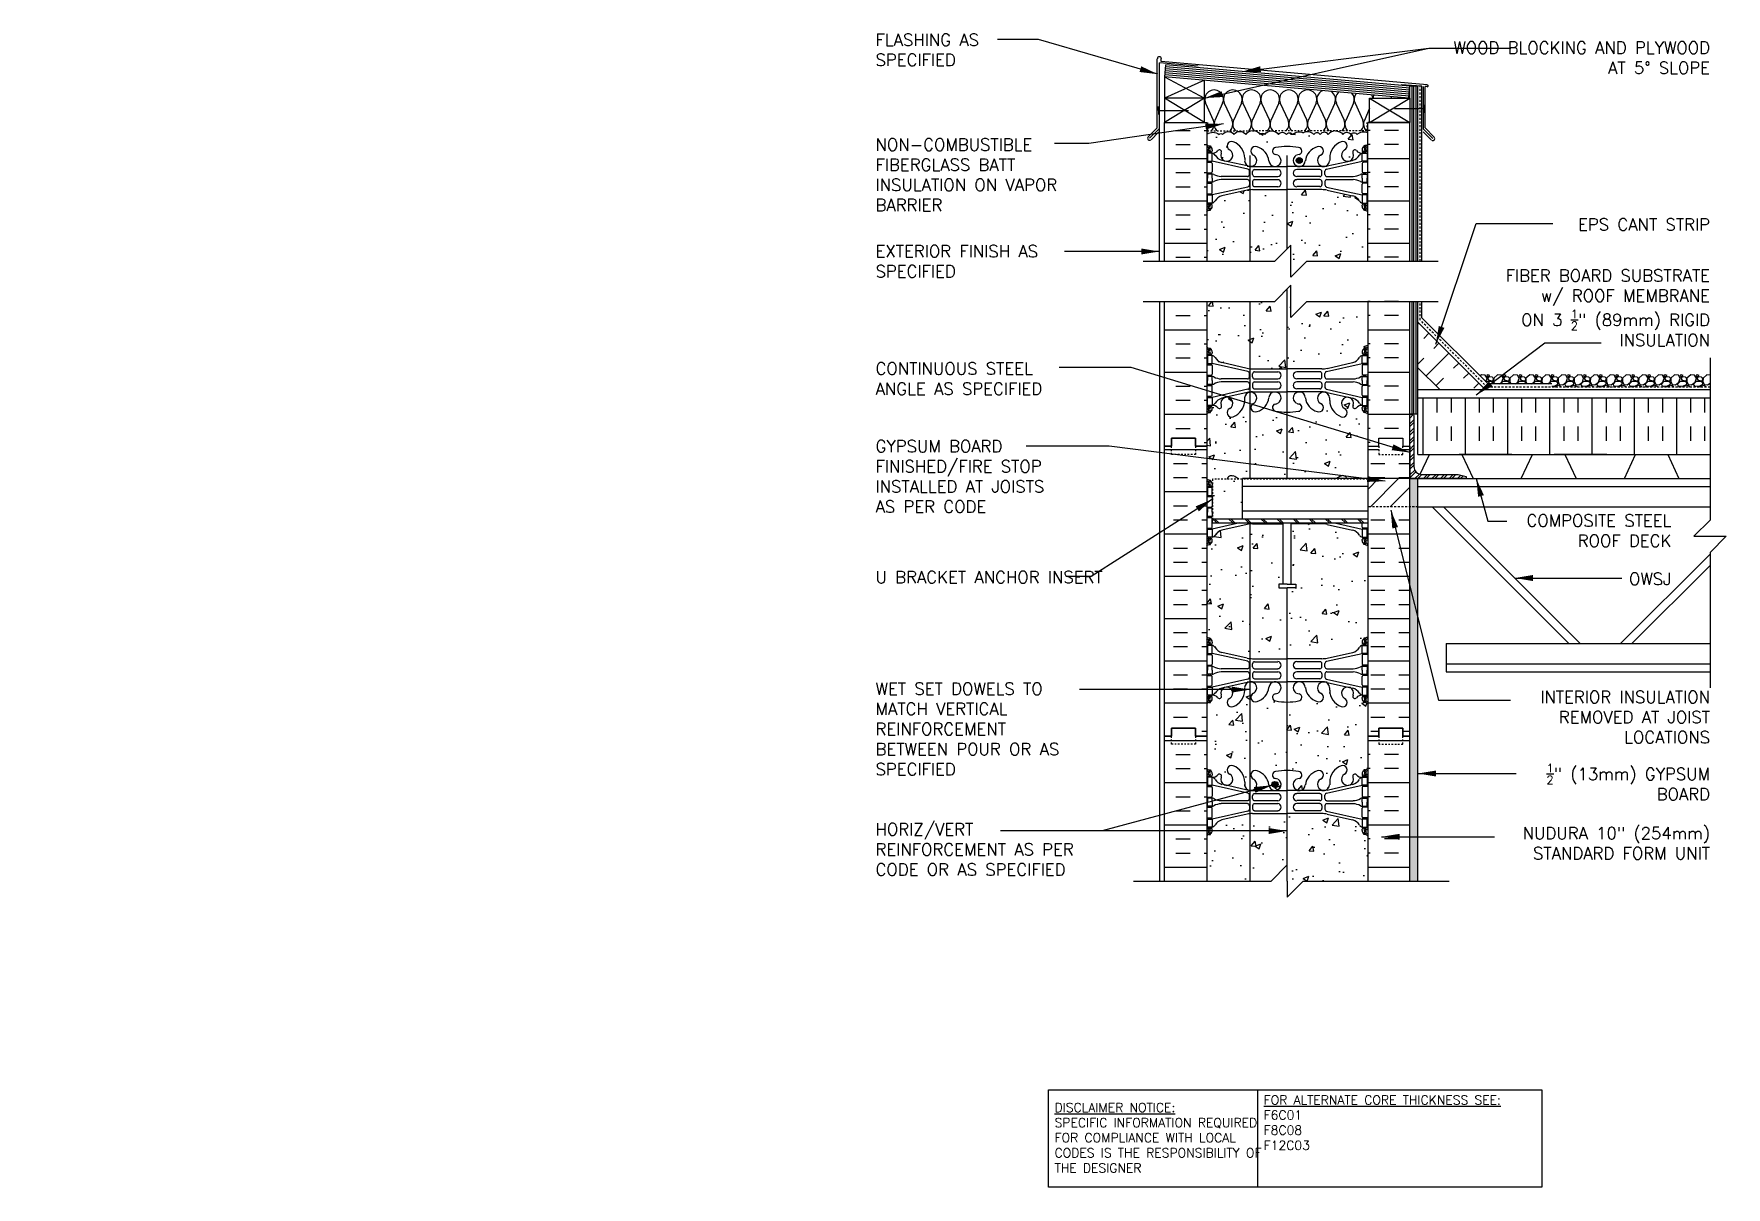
# Model space of a CAD drawing. Header units: inches. Extents: x 378 to 484, y 176 to 248.
import ezdxf

# ---------------------------------------------------------------- set-up
doc = ezdxf.new("R2010")
doc.units = ezdxf.units.IN
doc.header["$LTSCALE"] = 0.5
doc.header["$MEASUREMENT"] = 0
doc.linetypes.add('DASHED2', pattern=[0.375, 0.25, -0.125])
doc.linetypes.add('HIDDEN2', pattern=[0.1875, 0.125, -0.0625])
for name, color, linetype in [('HATCH', 12, 'Continuous'), ('line25', 2, 'Continuous'), ('LINE3', 3, 'Continuous'), ('LINE50', 5, 'Continuous'), ('LINE9', 9, 'Continuous'), ('TEXT', 4, 'Continuous'), ('Web_Edge', 9, 'Continuous')]:
    doc.layers.add(name, color=color, linetype=linetype)
doc.styles.add('DIM', font='romans.shx', dxfattribs={"width": 0.7})
doc.styles.add('ROMANS', font='romans.shx', dxfattribs={"height": 1.125})
doc.styles.get("Standard").update_dxf_attribs({"font": 'romans.shx', "height": 1.125})
doc.dimstyles.new('ext_12', dxfattribs={"dimscale": 12, "dimtxt": 0.09375, "dimasz": 0.09375, "dimexe": 0.09375, "dimexo": 0.0625, "dimgap": 0.0625, "dimtad": 1, "dimdec": 1, "dimzin": 3, "dimdsep": 46, "dimlunit": 4, "dimtxsty": 'DIM', "dimcen": 0.09, "dimdle": 0.09375, "dimclrt": 4, "dimadec": 0, "dimazin": 0, "dimtfac": 1, "dimtdec": 1, "dimtmove": 2, "dimatfit": 3, "dimfxl": 1, "dimfrac": 2, "dimtolj": 1, "dimtzin": 0, "dimarcsym": 0})
pattern_1 = [(50, (0, 0), (3.5863, -0.31376), [0.375, -4.125]), (355, (0, 0), (-0.693757, 3.76096), [0.3, -3.3]), (100.4514, (0.299, -0.026), (2.892547, 3.447198), [0.3187, -3.50571]), (46.1842, (0, 1), (5.336205, -0.827595), [0.5625, -6.1875]), (96.6356, (0.4447, 0.931), (4.673314, 4.87059), [0.47805, -5.258565]), (351.1842, (0, 1), (4.67331, 4.87059), [0.45, -4.95]), (21, (0.5, 0.75), (2.984535, -2.013094), [0.375, -4.125]), (326, (0.5, 0.75), (1.216577, 3.62575), [0.3, -3.3]), (71.4514, (0.7487, 0.5822), (4.201113, 1.612652), [0.3187, -3.50571]), (37.5, (0, 0), (0.0607993, 1.6644693), [0, -3.26, 0, -3.35, 0, -3.3125]), (7.5, (0, 0), (1.315348, 1.9720586), [0, -1.91, 0, -3.185, 0, -1.2625]), (327.5, (-1.115, 0), (2.669112, -0.1127744), [0, -1.25, 0, -3.9, 0, -5.175]), (317.5, (-1.615, 0), (2.915931, 0.500525), [0, -1.625, 0, -2.59, 0, -3.675])]
pattern_2 = [(50, (0, 0), (3.586301, -0.31376), [0.375, -4.125]), (355, (0, 0), (-0.693757, 3.76096), [0.3, -3.3]), (100.45144, (0.299, -0.026), (2.892544, 3.4472), [0.3187, -3.50571]), (46.1842, (0, 1), (5.336207, -0.827596), [0.5625, -6.1875]), (96.6356, (0.4447, 0.931), (4.67331, 4.870593), [0.47805, -5.25857]), (351.1842, (0, 1), (4.67331, 4.870593), [0.45, -4.95]), (21, (0.5, 0.75), (2.984535, -2.013094), [0.375, -4.125]), (326, (0.5, 0.75), (1.216577, 3.62575), [0.3, -3.3]), (71.45144, (0.7487, 0.5822), (4.201112, 1.612656), [0.3187, -3.50571]), (37.5, (0, 0), (0.0607993, 1.6644693), [0, -3.26, 0, -3.35, 0, -3.3125]), (7.5, (0, 0), (1.3153477, 1.9720586), [0, -1.91, 0, -3.185, 0, -1.2625]), (327.5, (-1.115, 0), (2.6691122, -0.1127744), [0, -1.25, 0, -3.9, 0, -5.175]), (317.5, (-1.615, 0), (2.915931, 0.500525), [0, -1.625, 0, -2.59, 0, -3.675])]

msp = doc.modelspace()

# ---------------------------------------------------------------- texts
at = {"layer": 'TEXT', "char_height": 0.75, "style": 'ROMANS'}
for s, insert, width, attachment_point in [('FLASHING AS \\PSPECIFIED', (430.76, 247.52), 8.7776, 1), ('\\A1;WOOD BLOCKING AND PLYWOOD \\PAT 5%%D SLOPE', (482.59, 247.03), 17.3954, 3), ('NON-COMBUSTIBLE\\PFIBERGLASS BATT INSULATION ON VAPOR BARRIER', (430.76, 241.01), 12.4405, 1), ('\\A1;EPS CANT STRIP', (482.59, 236.05), 9.5934, 3), ('EXTERIOR FINISH AS SPECIFIED', (430.76, 234.39), 12.4405, 1), ('\\A1;FIBER BOARD SUBSTRATE\\Pw/ ROOF MEMBRANE \\PON 3 {\\H0.7x;\\S1/2;}" (89mm) RIGID \\PINSULATION', (482.59, 232.88), 26.1134, 3), ('CONTINUOUS STEEL ANGLE AS SPECIFIED', (430.76, 226.1), 12.4225, 4), ('\\A1;{\\C4;GYPSUM BOARD FINISHED/FIRE STOP INSTALLED AT JOISTS AS PER CODE}', (430.76, 222.28), 12.4405, 1), ('\\A1;COMPOSITE STEEL ROOF DECK', (480.19, 217.66), 10.9081, 3), ('U BRACKET ANCHOR INSERT', (430.76, 214.15), 13.685, 1), ('\\A1;OWSJ', (480.19, 214.04), 9.5934, 3), ('\\A1;{\\C4;WET SET DOWELS TO MATCH VERTICAL REINFORCEMENT BETWEEN POUR OR AS SPECIFIED}', (430.76, 207.22), 12.4405, 1), ('\\A1;INTERIOR INSULATION REMOVED AT JOIST LOCATIONS', (482.59, 205.08), 12.2272, 6), ('\\A1;{\\H0.7x;\\S1/2;}" (13mm) GYPSUM \\PBOARD', (482.59, 202.18), 17.2174, 3), ('HORIZ/VERT REINFORCEMENT AS PER CODE OR AS SPECIFIED', (430.76, 198.49), 14.6513, 1), ('NUDURA 10" (254mm) STANDARD FORM UNIT', (482.59, 198.25), 17.2174, 3)]:
    msp.add_mtext(s, dxfattribs=dict(at, insert=insert, width=width, attachment_point=attachment_point))
at = {"layer": 'TEXT', "char_height": 0.5625, "attachment_point": 4}
for s, insert, width in [('{\\LDISCLAIMER NOTICE:}\\PSPECIFIC INFORMATION REQUIRED FOR COMPLIANCE WITH LOCAL CODES IS THE RESPONSIBILITY OF THE DESIGNER', (441.88, 178.96), 14.0024), ('{\\LFOR ALTERNATE CORE THICKNESS SEE:\\P}F6C01\\PF8C08\\PF12C03', (454.87, 179.9), 23.333)]:
    msp.add_mtext(s, dxfattribs=dict(at, insert=insert, width=width))

# ---------------------------------------------------------------- hatches: boundary and pattern name
at = {"layer": 'HATCH'}
h = msp.add_hatch(dxfattribs=at)
h.set_pattern_fill('INSUL', color=256, scale=7, style=0)
h.set_pattern_definition([(0, (-2474.8346, -172.3567), (0, 2.625), []), (0, (-2474.8346, -171.4817), (0, 2.625), [0.875, -0.875]), (0, (-2474.8346, -170.6067), (0, 2.625), [0.875, -0.875])])
h.paths.add_polyline_path([(451.33, 242.02), (448.7, 242.02), (448.7, 233.4), (451.33, 233.4)])
h = msp.add_hatch(dxfattribs=at)
h.set_pattern_fill('INSUL', color=256, scale=7, style=0)
h.set_pattern_definition([(180, (3387.4885, -172.3567), (0, 2.625), []), (180, (3387.4885, -171.4817), (0, 2.625), [0.875, -0.875]), (180, (3387.4885, -170.6067), (0, 2.625), [0.875, -0.875])])
h.paths.add_polyline_path([(463.95, 242.02), (461.33, 242.02), (461.33, 233.4), (463.95, 233.4)])
h = msp.add_hatch(dxfattribs=at)
h.set_pattern_fill('AR-CONC', color=256, scale=0.5)
h.set_pattern_definition(pattern_2)
h.paths.add_polyline_path([(461.33, 215.7, 0.08841), (461.18, 215.8), (461.09, 215.8), (461.09, 215.84, -0.249069), (460.98, 216.05), (460.98, 216.12, -0.414214), (461.04, 216.18), (461.09, 216.18), (461.09, 216.25), (460.99, 216.25, -0.168672), (460.8, 216.4, 0.17445), (460.39, 216.7), (458.81, 217.05, 0.054974), (458.48, 217.09), (456.58, 217.09), (456.58, 213.34), (456.86, 213.34), (456.86, 213.12), (456.6, 213.12), (456.33, 213.12), (455.8, 213.12), (455.8, 213.34), (456.08, 213.34), (456.08, 217.09), (454.17, 217.09, 0.054974), (453.84, 217.05), (452.26, 216.7, 0.17445), (451.85, 216.4, -0.168672), (451.67, 216.25), (451.56, 216.25), (451.56, 216.18), (451.61, 216.18, -0.414214), (451.67, 216.12), (451.67, 216.05, -0.249069), (451.56, 215.84), (451.56, 215.8), (451.47, 215.8, 0.088416), (451.33, 215.7), (451.33, 210.09, 0.088416), (451.47, 209.99), (451.56, 209.99), (451.56, 209.95, -0.249069), (451.67, 209.74), (451.67, 209.68, -0.414214), (451.61, 209.61), (451.56, 209.61), (451.56, 209.54), (451.67, 209.54, -0.168672), (451.85, 209.39, 0.17445), (452.26, 209.1), (453.84, 208.74, 0.054974), (454.17, 208.71), (456.33, 208.71), (458.48, 208.71, 0.054974), (458.81, 208.74), (460.39, 209.1, 0.17445), (460.8, 209.39, -0.168672), (460.99, 209.54), (461.09, 209.54), (461.09, 209.61), (461.04, 209.61, -0.414214), (460.98, 209.68), (460.98, 209.74, -0.249069), (461.09, 209.95), (461.09, 209.99), (461.18, 209.99, 0.08841), (461.33, 210.09)])
h.paths.add_polyline_path([(461.33, 223.9, 0.08841), (461.18, 223.99), (461.09, 223.99), (461.09, 224.04, -0.249069), (460.98, 224.24), (460.98, 224.31, -0.414214), (461.04, 224.37), (461.09, 224.37), (461.09, 224.44), (460.99, 224.44, 0.231736), (460.63, 224.29, -0.8344), (460.42, 224.42), (460.43, 224.44, 2.155404), (459.89, 224.24, -1), (459.68, 223.73, -0.311223), (458.97, 224.75), (458.97, 224.91, 1.661382), (458.41, 224.56, -1), (458.19, 224.05, -0.307094), (457.45, 224.95, 1.604516), (456.9, 224.57, 0.044004), (457.04, 224.53, -0.921438), (457.04, 224.09, -0.047544), (456.33, 224.03, -0.047544), (455.61, 224.09, -0.921438), (455.62, 224.53, 0.044004), (455.76, 224.57, 1.604516), (455.2, 224.95, -0.307094), (454.46, 224.05, -1), (454.25, 224.56, 1.661382), (453.69, 224.91), (453.69, 224.77, -0.316114), (452.98, 223.73, -1), (452.76, 224.24, 2.135543), (452.22, 224.44, -0.940447), (452.03, 224.29, 0.23174), (451.67, 224.44), (451.56, 224.44), (451.56, 224.37), (451.61, 224.37, -0.414214), (451.67, 224.31), (451.67, 224.24, -0.249069), (451.56, 224.04), (451.56, 223.99), (451.47, 223.99, 0.088416), (451.33, 223.9), (451.33, 221.9), (451.33, 219.9, 0.088416), (451.47, 219.8), (451.56, 219.8), (451.56, 219.76, -0.249069), (451.67, 219.55), (451.69, 219.85), (452.6, 219.85, -0.484488), (452.98, 220.06, -0.093923), (453.33, 219.85), (453.55, 219.85), (453.55, 219.9), (459.39, 219.9, -0.076928), (459.68, 220.06, -0.431014), (460.04, 219.9), (461.33, 219.9)])
h.paths.add_polyline_path([(461.33, 230.9), (457.55, 230.9), (456.55, 229.9), (456.55, 231.9), (455.55, 230.9), (451.33, 230.9), (451.33, 228.09, 0.088416), (451.47, 227.99), (451.56, 227.99), (451.56, 227.95, -0.249069), (451.67, 227.74), (451.67, 227.68, -0.414214), (451.61, 227.61), (451.56, 227.61), (451.56, 227.54), (451.67, 227.54, -0.168672), (451.85, 227.39, 0.17445), (452.26, 227.1), (453.84, 226.74, 0.054974), (454.17, 226.71), (456.33, 226.71), (458.48, 226.71, 0.054974), (458.81, 226.74), (460.39, 227.1, 0.17445), (460.8, 227.39, -0.168672), (460.99, 227.54), (461.09, 227.54), (461.09, 227.61), (461.04, 227.61, -0.414214), (460.98, 227.68), (460.98, 227.74, -0.249069), (461.09, 227.95), (461.09, 227.99), (461.18, 227.99, 0.08841), (461.33, 228.09)])
h.paths.add_polyline_path([(461.33, 236.46, 0.08841), (461.18, 236.56), (461.09, 236.56), (461.09, 236.6, -0.249069), (460.98, 236.81), (460.98, 236.87, -0.414214), (461.04, 236.94), (461.09, 236.94), (461.09, 237.01), (460.99, 237.01, -0.168672), (460.8, 237.16, 0.17445), (460.39, 237.45), (458.81, 237.81, 0.054974), (458.48, 237.84), (456.33, 237.84), (454.17, 237.84, 0.054974), (453.84, 237.81), (452.26, 237.45, 0.17445), (451.85, 237.16, -0.168672), (451.67, 237.01), (451.56, 237.01), (451.56, 236.94), (451.61, 236.94, -0.414214), (451.67, 236.87), (451.67, 236.81, -0.249069), (451.56, 236.6), (451.56, 236.56), (451.47, 236.56, 0.088416), (451.33, 236.46), (451.33, 233.4), (455.55, 233.4), (456.55, 234.4), (456.55, 232.4), (457.55, 233.4), (461.33, 233.4)])
h.paths.add_polyline_path([(459.68, 240.82, -1), (459.89, 240.31, 2.155404), (460.43, 240.11), (460.42, 240.13, -0.834375), (460.63, 240.26, 0.23174), (460.99, 240.11), (461.09, 240.11), (461.09, 240.18), (461.04, 240.18, -0.414214), (460.98, 240.24), (460.98, 240.31, -0.249069), (461.09, 240.51), (461.09, 240.56), (461.18, 240.56, 0.08841), (461.33, 240.65), (461.33, 241.37, 0.336749), (460.67, 241.27, 0.520567), (460.28, 241.27, 0.520567), (459.78, 241.27, 0.259173), (459.33, 241.49, 0.259173), (458.88, 241.27, 0.520567), (458.38, 241.27, 0.520567), (457.99, 241.27, 0.336749), (457.33, 241.37, 0.336749), (456.67, 241.27, 0.520567), (456.28, 241.27, 0.520567), (455.78, 241.27, 0.520567), (454.93, 241.27, 0.520567), (454.65, 241.27, 0.520567), (453.75, 241.27, 0.520567), (453.02, 241.27, 0.520567), (452.32, 241.27, 0.520567), (452.1, 241.27, 0.321585), (451.33, 241.29), (451.33, 240.65, 0.088416), (451.47, 240.56), (451.56, 240.56), (451.56, 240.51, -0.249069), (451.67, 240.31), (451.67, 240.24, -0.414214), (451.61, 240.18), (451.56, 240.18), (451.56, 240.11), (451.67, 240.11, 0.231736), (452.03, 240.26, -0.8344), (452.24, 240.13), (452.23, 240.11, 2.155404), (452.76, 240.31, -1), (452.98, 240.82, -0.311223), (453.69, 239.8), (453.69, 239.64, 1.661382), (454.25, 239.99, -1), (454.46, 240.5, -0.30095), (455.2, 239.63, 1.661382), (455.76, 239.98, 0.055617), (455.58, 240.03, -0.843243), (455.61, 240.46, -0.047544), (456.33, 240.52, -0.047544), (457.04, 240.46, -0.843243), (457.08, 240.03, 0.055617), (456.9, 239.98, 1.661382), (457.46, 239.63, -0.30095), (458.19, 240.5, -1), (458.41, 239.99, 1.661382), (458.97, 239.64), (458.97, 239.8, -0.311223)])
h.paths.add_polyline_path([(461.33, 203.9), (461.33, 205.9, 0.08841), (461.18, 205.99), (461.09, 205.99), (461.09, 206.04, -0.249069), (460.98, 206.24), (460.98, 206.31, -0.414214), (461.04, 206.37), (461.09, 206.37), (461.09, 206.44), (460.99, 206.44, 0.231736), (460.63, 206.29, -0.8344), (460.42, 206.42), (460.43, 206.44, 2.155404), (459.89, 206.24, -1), (459.68, 205.73, -0.311223), (458.97, 206.75), (458.97, 206.91, 1.661382), (458.41, 206.56, -1), (458.19, 206.05, -0.30095), (457.46, 206.92, 1.661382), (456.9, 206.57, 0.055617), (457.08, 206.52, -0.843243), (457.04, 206.09, -0.047544), (456.33, 206.03, -0.047544), (455.61, 206.09, -0.843243), (455.58, 206.52, 0.055617), (455.76, 206.57, 1.661382), (455.2, 206.92, -0.30095), (454.46, 206.05, -1), (454.25, 206.56, 1.661382), (453.69, 206.91), (453.69, 206.75, -0.311223), (452.98, 205.73, -1), (452.76, 206.24, 2.155404), (452.23, 206.44), (452.24, 206.42, -0.834375), (452.03, 206.29, 0.23174), (451.67, 206.44), (451.56, 206.44), (451.56, 206.37), (451.61, 206.37, -0.414214), (451.67, 206.31), (451.67, 206.24, -0.249069), (451.56, 206.04), (451.56, 205.99), (451.47, 205.99, 0.088416), (451.33, 205.9), (451.33, 203.9), (451.33, 201.9, 0.088416), (451.47, 201.8), (451.56, 201.8), (451.56, 201.76, -0.249069), (451.67, 201.55), (451.67, 201.48, -0.414214), (451.61, 201.42), (451.56, 201.42), (451.56, 201.35), (451.67, 201.35, 0.231736), (452.03, 201.5, -0.8344), (452.24, 201.38), (452.23, 201.35, 2.155404), (452.76, 201.55, -1), (452.98, 202.06, -0.311223), (453.69, 201.04), (453.69, 200.88, 1.661382), (454.25, 201.23, -1), (454.46, 201.74, -0.30095), (455.2, 200.87, 1.661382), (455.76, 201.22, 0.055617), (455.58, 201.27, -0.843243), (455.61, 201.7, -0.047544), (456.33, 201.77, -0.047544), (457.04, 201.7, -0.843243), (457.08, 201.27, 0.055617), (456.9, 201.22, 1.661382), (457.46, 200.87, -0.30095), (458.19, 201.74, -1), (458.41, 201.23, 1.661382), (458.97, 200.88), (458.97, 201.04, -0.311223), (459.68, 202.06, -1), (459.89, 201.55, 2.155404), (460.43, 201.35), (460.42, 201.38, -0.834375), (460.63, 201.5, 0.23174), (460.99, 201.35), (461.09, 201.35), (461.09, 201.42), (461.04, 201.42, -0.414214), (460.98, 201.48), (460.98, 201.55, -0.249069), (461.09, 201.76), (461.09, 201.8), (461.18, 201.8, 0.08841), (461.33, 201.9)])
h.paths.add_polyline_path([(461.33, 197.7, 0.08841), (461.18, 197.8), (461.09, 197.8), (461.09, 197.84, -0.249069), (460.98, 198.05), (460.98, 198.12, -0.414214), (461.04, 198.18), (461.09, 198.18), (461.09, 198.25), (460.99, 198.25, -0.155529), (460.81, 198.38, 0.180914), (460.39, 198.7), (458.81, 199.05, 0.054974), (458.48, 199.09), (456.33, 199.09), (454.17, 199.09, 0.054974), (453.84, 199.05), (452.26, 198.7, 0.180914), (451.84, 198.38, -0.155529), (451.67, 198.25), (451.56, 198.25), (451.56, 198.18), (451.61, 198.18, -0.414214), (451.67, 198.12), (451.67, 198.05, -0.249069), (451.56, 197.84), (451.56, 197.8), (451.47, 197.8, 0.088416), (451.33, 197.7), (451.33, 194.9), (455.33, 194.9), (456.33, 195.9), (456.33, 194.9), (456.33, 193.9), (457.33, 194.9), (461.33, 194.9)])
h = msp.add_hatch(dxfattribs=at)
h.set_pattern_fill('AR-CONC', color=256, scale=0.5, style=0)
h.set_pattern_definition(pattern_1)
h.paths.add_polyline_path([(380.25, 231.11), (378.59, 231.49), (378.48, 231.49), (378.48, 231.42), (378.53, 231.42, -0.414214), (378.59, 231.35), (378.59, 230.82, -0.414214), (378.53, 230.76), (378.48, 230.76), (378.48, 230.69), (378.58, 230.69, -0.134256), (378.69, 230.66, 0.100756), (379.14, 230.53), (380.25, 230.53)])
h = msp.add_hatch(dxfattribs=at)
h.set_pattern_fill('INSUL', color=256, scale=7, style=0)
h.set_pattern_definition([(0, (-2474.8346, -175.1126), (0, 2.625), []), (0, (-2474.8346, -174.2376), (0, 2.625), [0.875, -0.875]), (0, (-2474.8346, -173.3626), (0, 2.625), [0.875, -0.875])])
h.paths.add_polyline_path([(451.33, 230.9), (448.7, 230.9), (448.7, 221.9), (449.14, 221.9), (449.14, 222.4), (450.64, 222.4), (450.64, 221.9), (451.33, 221.9)])
h = msp.add_hatch(dxfattribs=at)
h.set_pattern_fill('INSUL', color=256, scale=7, style=0)
h.set_pattern_definition([(180, (3387.4885, -175.1126), (0, 2.625), []), (180, (3387.4885, -174.2376), (0, 2.625), [0.875, -0.875]), (180, (3387.4885, -173.3626), (0, 2.625), [0.875, -0.875])])
h.paths.add_polyline_path([(463.95, 230.9), (461.33, 230.9), (461.33, 221.9), (462.01, 221.9), (462.01, 222.4), (463.51, 222.4), (463.51, 221.9), (463.95, 221.9)])
h = msp.add_hatch(dxfattribs=at)
h.set_pattern_fill('INSUL', color=256, scale=7, angle=45, style=0)
h.set_pattern_definition([(45, (357.1488, 66.4958), (-1.856155, 1.856155), []), (45, (356.53, 67.1145), (-1.856155, 1.856155), [0.875, -0.875]), (45, (355.9114, 67.7333), (-1.856155, 1.856155), [0.875, -0.875])])
h.paths.add_polyline_path([(465.7, 225.52), (468.53, 225.52), (464.45, 229.6), (464.45, 226.77)])
h = msp.add_hatch(dxfattribs=at)
h.set_pattern_fill('ANSI32', color=256, style=0)
h.set_pattern_definition([(45, (344.9333, -35.1911), (-0.26516504, 0.26516504), []), (45, (345.11006, -35.1911), (-0.26516504, 0.26516504), [])])
h.paths.add_polyline_path([(464.2, 220.65), (464.2, 223.77, 0.414214), (464.08, 223.9), (463.95, 223.9), (463.95, 219.9), (467.45, 219.9), (467.45, 220.02), (466.95, 220.15), (464.7, 220.15, -0.414214)])
h = msp.add_hatch(dxfattribs=at)
h.set_pattern_fill('INSUL', color=256, scale=7, angle=90, style=0)
h.set_pattern_definition([(90, (357.1488, 66.4958), (-2.625, 2e-16), []), (90, (356.2738, 66.4958), (-2.625, 2e-16), [0.875, -0.875]), (90, (355.3988, 66.4958), (-2.625, 2e-16), [0.875, -0.875])])
h.paths.add_polyline_path([(464.45, 224.9), (464.45, 221.4), (482.59, 221.4), (482.59, 224.9)])
h = msp.add_hatch(dxfattribs=at)
h.set_pattern_fill('INSUL', color=256, scale=7, style=0)
h.set_pattern_definition([(0, (463.2665, 213.8323), (0, 2.625), []), (0, (463.2665, 214.7073), (0, 2.625), [0.875, -0.875]), (0, (463.2665, 215.5823), (0, 2.625), [0.875, -0.875])])
h.paths.add_polyline_path([(463.95, 218.15), (461.33, 218.15), (461.33, 203.9), (462.01, 203.9), (462.01, 204.4), (463.51, 204.4), (463.51, 203.9), (463.95, 203.9)])
h.paths.add_polyline_path([(463.95, 221.9), (463.51, 221.9), (463.51, 221.4), (462.01, 221.4), (462.01, 221.9), (461.33, 221.9), (461.33, 219.9), (463.95, 219.9)])
h.paths.add_polyline_path([(448.7, 203.9), (449.14, 203.9), (449.14, 204.4), (450.64, 204.4), (450.64, 203.9), (451.33, 203.9), (451.33, 221.9), (450.64, 221.9), (450.64, 222.4), (449.14, 222.4), (449.14, 221.9), (448.7, 221.9)])
h = msp.add_hatch(dxfattribs=at)
h.set_pattern_fill('AR-CONC', color=256, scale=0.5)
h.set_pattern_definition(pattern_2)
h.paths.add_polyline_path([(453.55, 219.85), (451.69, 219.85), (451.69, 217.4), (453.55, 217.4)])
h = msp.add_hatch(dxfattribs=at)
h.set_pattern_fill('ANSI31', color=256, scale=7, style=0)
h.set_pattern_definition([(45, (384.2196, 24.5549), (-0.6187184, 0.6187184), [])])
h.paths.add_polyline_path([(463.95, 219.4), (461.33, 219.4), (461.33, 218.15), (463.95, 218.15)])
h.paths.add_polyline_path([(463.95, 219.9), (461.45, 219.9), (461.33, 219.9), (461.33, 219.4), (463.95, 219.4)])
h = msp.add_hatch(dxfattribs=at)
h.set_pattern_fill('AR-SAND', color=256, scale=0.25, style=0)
h.set_pattern_definition([(37.5, (288.94643, -44.5531), (-0.01574834, 0.48170594), [0, -0.38, 0, -0.425, 0, -0.40625]), (7.5, (288.9464, -44.5531), (0.4424442, 0.7055365), [0, -0.205, 0, -0.3425, 0, -0.13125]), (327.5, (288.63893, -44.5531), (0.77853547, 0.00141476), [0, -0.125, 0, -0.45, 0, -0.5875]), (317.5, (288.6389, -44.5531), (0.7515317, 0.2194189), [0, -0.0625, 0, -0.295, 0, -0.3375])])
h.paths.add_polyline_path([(464.45, 219.9), (463.95, 219.9), (463.95, 203.84), (463.95, 194.84), (464.45, 194.84)])
h = msp.add_hatch(dxfattribs=at)
h.set_pattern_fill('AR-CONC', color=256, scale=0.5, style=0)
h.set_pattern_definition(pattern_1)
h.paths.add_polyline_path([(380.81, 212.99), (378.59, 213.49), (378.48, 213.49), (378.48, 213.42), (378.53, 213.42, -0.414214), (378.59, 213.35), (378.59, 212.82, -0.414214), (378.53, 212.76), (378.48, 212.76), (378.48, 212.69), (378.59, 212.69, -0.124673), (378.69, 212.66, 0.100756), (379.14, 212.53), (380.78, 212.53, 0.414214), (380.9, 212.66), (380.9, 212.87, 0.351061)])
h = msp.add_hatch(dxfattribs=at)
h.set_pattern_fill('INSUL', color=256, scale=7, style=0)
h.set_pattern_definition([(0, (-2474.8346, -211.1126), (0, 2.625), []), (0, (-2474.8346, -210.2376), (0, 2.625), [0.875, -0.875]), (0, (-2474.8346, -209.3626), (0, 2.625), [0.875, -0.875])])
h.paths.add_polyline_path([(448.7, 194.9), (451.33, 194.9), (451.33, 203.9), (450.64, 203.9), (450.64, 204.4), (449.14, 204.4), (449.14, 203.9), (448.7, 203.9)])
h = msp.add_hatch(dxfattribs=at)
h.set_pattern_fill('INSUL', color=256, scale=7, style=0)
h.set_pattern_definition([(180, (3387.4885, -211.1126), (0, 2.625), []), (180, (3387.4885, -210.2376), (0, 2.625), [0.875, -0.875]), (180, (3387.4885, -209.3626), (0, 2.625), [0.875, -0.875])])
h.paths.add_polyline_path([(461.33, 194.9), (463.95, 194.9), (463.95, 203.9), (463.51, 203.9), (463.51, 204.4), (462.01, 204.4), (462.01, 203.9), (461.33, 203.9)])
at = {"layer": 'LINE3'}
h = msp.add_hatch(color=256, dxfattribs=at)
h.paths.add_polyline_path([(457.27, 239.69, 0.831395), (456.9, 239.69)])
h.paths.add_polyline_path([(457.27, 239.65, 0.045935), (457.27, 239.69), (456.9, 239.69, 0.045935), (456.9, 239.65, 1)])
h = msp.add_hatch(color=256, dxfattribs=at)
h.paths.add_polyline_path([(455.76, 200.93, 0.831395), (455.39, 200.93)])
h.paths.add_polyline_path([(455.76, 200.9, 0.045935), (455.76, 200.93), (455.39, 200.93, 0.045935), (455.38, 200.9, 1)])

# ---------------------------------------------------------------- linework, layer by layer
at = {"color": 192}
for p, q in [((467.87, 219.9), (470.87, 219.9)), ((474.27, 219.9), (477.27, 219.9)), ((480.66, 219.9), (482.59, 219.9))]:
    msp.add_line(p, q, dxfattribs=at)
at = {"layer": 'HATCH'}
for p, q in [((448.26, 241.68), (448.26, 245.97)), ((448.51, 245.8), (448.51, 245.97)), ((448.39, 241.63), (448.39, 245.71)), ((450.79, 245.5), (448.39, 245.71)), ((465.03, 244.35), (448.51, 245.8)), ((463.9, 243.65), (448.74, 244.97)), ((463.91, 243.77), (448.75, 245.1)), ((463.92, 243.9), (448.77, 245.22)), ((463.93, 244.02), (448.78, 245.35)), ((463.94, 244.14), (448.79, 245.47)), ((448.7, 244.85), (451.2, 243.52)), ((451.19, 244.63), (448.7, 243.52)), ((464.7, 244.26), (463.4, 244.35)), ((464.08, 233.4), (464.08, 244.27)), ((464.2, 233.4), (464.2, 244.27)), ((464.33, 233.4), (464.33, 244.27)), ((464.7, 233.4), (464.7, 244.26)), ((464.8, 241.59), (464.8, 244.25)), ((465.03, 244.24), (464.89, 244.24)), ((464.89, 241.67), (464.89, 244.24)), ((451.2, 242.02), (448.7, 243.52)), ((451.2, 243.52), (448.7, 242.02)), ((451.26, 243.22), (451.74, 242.15)), ((452.32, 243.22), (451.84, 242.14)), ((452.42, 243.22), (452.9, 242.15)), ((453.48, 243.22), (453, 242.14)), ((453.58, 243.22), (454.06, 242.15)), ((454.64, 243.22), (454.16, 242.14)), ((454.74, 243.22), (455.22, 242.15)), ((455.8, 243.22), (455.32, 242.14)), ((455.9, 243.22), (456.38, 242.15)), ((456.96, 243.22), (456.48, 242.14)), ((457.06, 243.22), (457.54, 242.15)), ((458.12, 243.22), (457.64, 242.14)), ((458.22, 243.22), (458.7, 242.15)), ((459.28, 243.22), (458.8, 242.14)), ((459.38, 243.22), (459.86, 242.15)), ((460.44, 243.22), (459.96, 242.14)), ((460.54, 243.22), (461.02, 242.15)), ((461.45, 242.89), (461.12, 242.14)), ((461.45, 242.02), (463.95, 243.52)), ((461.45, 243.52), (463.95, 242.02)), ((448.26, 241.68), (447.7, 241.12)), ((448.39, 241.63), (447.78, 241.03)), ((448.34, 241.41), (447.87, 240.94)), ((464.78, 241.42), (465.28, 240.93)), ((464.8, 241.59), (465.37, 241.01)), ((464.89, 241.67), (465.46, 241.1)), ((464.08, 223.9), (464.08, 230.9)), ((464.2, 223.9), (464.2, 230.9)), ((464.33, 223.9), (464.33, 230.9)), ((464.7, 229.88), (464.7, 230.9)), ((468.81, 225.77), (464.7, 229.88)), ((468.39, 226.34), (468.31, 226.27)), ((468.63, 226.31), (468.39, 226.33)), ((468.74, 226.14), (468.63, 226.32)), ((468.67, 225.91), (468.74, 226.14)), ((468.8, 226.34), (468.73, 226.31)), ((468.73, 226.31), (468.77, 226.21)), ((468.77, 226.21), (468.92, 226.3)), ((468.87, 226.22), (468.77, 226.12)), ((468.77, 226.12), (468.85, 226)), ((468.92, 226.3), (468.8, 226.34)), ((468.85, 226), (469.1, 225.97)), ((469.07, 226.19), (468.87, 226.22)), ((469.15, 226.11), (469.07, 226.18)), ((469.1, 225.97), (469.15, 226.06)), ((469.16, 226.13), (469.15, 225.92)), ((469.15, 226.06), (469.15, 226.12)), ((469.39, 226.34), (469.16, 226.13)), ((469.63, 226.31), (469.39, 226.33)), ((469.74, 226.14), (469.63, 226.32)), ((469.66, 225.89), (469.74, 226.14)), ((469.8, 226.34), (469.73, 226.31)), ((469.73, 226.31), (469.77, 226.21)), ((469.77, 226.21), (469.92, 226.3)), ((469.87, 226.22), (469.77, 226.12)), ((469.77, 226.12), (469.85, 226)), ((469.92, 226.3), (469.8, 226.34)), ((469.85, 226), (470.1, 225.97)), ((470.07, 226.19), (469.87, 226.22)), ((470.15, 226.11), (470.07, 226.18)), ((470.1, 225.97), (470.15, 226.06)), ((470.16, 226.13), (470.15, 225.92)), ((470.15, 226.06), (470.15, 226.12)), ((470.39, 226.34), (470.16, 226.13)), ((470.63, 226.31), (470.39, 226.33)), ((470.74, 226.14), (470.63, 226.32)), ((470.66, 225.89), (470.74, 226.14)), ((470.8, 226.34), (470.73, 226.31)), ((470.73, 226.31), (470.77, 226.21)), ((470.77, 226.21), (470.92, 226.3)), ((470.87, 226.22), (470.77, 226.12)), ((470.77, 226.12), (470.85, 226)), ((470.92, 226.3), (470.8, 226.34)), ((470.85, 226), (471.1, 225.97)), ((471.07, 226.19), (470.87, 226.22)), ((471.15, 226.11), (471.07, 226.18)), ((471.1, 225.97), (471.15, 226.06)), ((471.16, 226.13), (471.15, 225.92)), ((471.15, 226.06), (471.15, 226.12)), ((471.39, 226.34), (471.16, 226.13)), ((471.63, 226.31), (471.39, 226.33)), ((471.74, 226.14), (471.63, 226.32)), ((471.66, 225.89), (471.74, 226.14)), ((471.8, 226.34), (471.73, 226.31)), ((471.73, 226.31), (471.77, 226.21)), ((471.77, 226.21), (471.92, 226.3)), ((471.87, 226.22), (471.77, 226.12)), ((471.77, 226.12), (471.85, 226)), ((471.92, 226.3), (471.8, 226.34)), ((471.85, 226), (472.1, 225.97)), ((472.07, 226.19), (471.87, 226.22)), ((472.15, 226.11), (472.07, 226.18)), ((472.1, 225.97), (472.15, 226.06)), ((472.16, 226.13), (472.15, 225.92)), ((472.15, 226.06), (472.15, 226.12)), ((472.39, 226.34), (472.16, 226.13)), ((472.63, 226.31), (472.39, 226.33)), ((472.74, 226.14), (472.63, 226.32)), ((472.66, 225.89), (472.74, 226.14)), ((472.8, 226.34), (472.73, 226.31)), ((472.73, 226.31), (472.77, 226.21)), ((472.77, 226.21), (472.92, 226.3)), ((472.87, 226.22), (472.77, 226.12)), ((472.77, 226.12), (472.85, 226)), ((472.92, 226.3), (472.8, 226.34)), ((472.85, 226), (473.1, 225.97)), ((473.07, 226.19), (472.87, 226.22)), ((473.15, 226.11), (473.07, 226.18)), ((473.1, 225.97), (473.15, 226.06)), ((473.16, 226.13), (473.15, 225.92)), ((473.15, 226.06), (473.15, 226.12)), ((473.39, 226.34), (473.16, 226.13)), ((473.63, 226.31), (473.39, 226.33)), ((473.74, 226.14), (473.63, 226.32)), ((473.66, 225.89), (473.74, 226.14)), ((473.8, 226.34), (473.73, 226.31)), ((473.73, 226.31), (473.77, 226.21)), ((473.77, 226.21), (473.92, 226.3)), ((473.87, 226.22), (473.77, 226.12)), ((473.77, 226.12), (473.85, 226)), ((473.92, 226.3), (473.8, 226.34)), ((473.85, 226), (474.1, 225.97)), ((474.07, 226.19), (473.87, 226.22)), ((474.15, 226.11), (474.07, 226.18)), ((474.1, 225.97), (474.15, 226.06)), ((474.16, 226.13), (474.15, 225.92)), ((474.15, 226.06), (474.15, 226.12)), ((474.39, 226.34), (474.16, 226.13)), ((474.63, 226.31), (474.39, 226.33)), ((474.74, 226.14), (474.63, 226.32)), ((474.66, 225.89), (474.74, 226.14)), ((474.8, 226.34), (474.73, 226.31)), ((474.73, 226.31), (474.77, 226.21)), ((474.77, 226.21), (474.92, 226.3)), ((474.87, 226.22), (474.77, 226.12)), ((474.77, 226.12), (474.85, 226)), ((474.92, 226.3), (474.8, 226.34)), ((474.85, 226), (475.1, 225.97)), ((475.07, 226.19), (474.87, 226.22)), ((475.15, 226.11), (475.07, 226.18)), ((475.1, 225.97), (475.15, 226.06)), ((475.16, 226.13), (475.15, 225.92)), ((475.15, 226.06), (475.15, 226.12)), ((475.39, 226.34), (475.16, 226.13)), ((475.63, 226.31), (475.39, 226.33)), ((475.74, 226.14), (475.63, 226.32)), ((475.66, 225.89), (475.74, 226.14)), ((475.8, 226.34), (475.73, 226.31)), ((475.73, 226.31), (475.77, 226.21)), ((475.77, 226.21), (475.92, 226.3)), ((475.87, 226.22), (475.77, 226.12)), ((475.77, 226.12), (475.85, 226)), ((475.92, 226.3), (475.8, 226.34)), ((475.85, 226), (476.1, 225.97)), ((476.07, 226.19), (475.87, 226.22)), ((476.15, 226.11), (476.07, 226.18)), ((476.1, 225.97), (476.15, 226.06)), ((476.16, 226.13), (476.15, 225.92)), ((476.15, 226.06), (476.15, 226.12)), ((476.39, 226.34), (476.16, 226.13)), ((476.63, 226.31), (476.39, 226.33)), ((476.74, 226.14), (476.63, 226.32)), ((476.66, 225.89), (476.74, 226.14)), ((476.8, 226.34), (476.73, 226.31)), ((476.73, 226.31), (476.77, 226.21)), ((476.77, 226.21), (476.92, 226.3)), ((476.87, 226.22), (476.77, 226.12)), ((476.77, 226.12), (476.85, 226)), ((476.92, 226.3), (476.8, 226.34)), ((476.85, 226), (477.1, 225.97)), ((477.07, 226.19), (476.87, 226.22)), ((477.15, 226.11), (477.07, 226.18)), ((477.1, 225.97), (477.15, 226.06)), ((477.16, 226.13), (477.15, 225.92)), ((477.15, 226.06), (477.15, 226.12)), ((477.39, 226.34), (477.16, 226.13)), ((477.63, 226.31), (477.39, 226.33)), ((477.74, 226.14), (477.63, 226.32)), ((477.66, 225.89), (477.74, 226.14)), ((477.8, 226.34), (477.73, 226.31)), ((477.73, 226.31), (477.77, 226.21)), ((477.77, 226.21), (477.92, 226.3)), ((477.87, 226.22), (477.77, 226.12)), ((477.77, 226.12), (477.85, 226)), ((477.92, 226.3), (477.8, 226.34)), ((477.85, 226), (478.1, 225.97)), ((478.07, 226.19), (477.87, 226.22)), ((478.15, 226.11), (478.07, 226.18)), ((478.1, 225.97), (478.15, 226.06)), ((478.16, 226.13), (478.15, 225.92)), ((478.15, 226.06), (478.15, 226.12)), ((478.39, 226.34), (478.16, 226.13)), ((478.63, 226.31), (478.39, 226.33)), ((478.74, 226.14), (478.63, 226.32)), ((478.66, 225.89), (478.74, 226.14)), ((478.8, 226.34), (478.73, 226.31)), ((478.73, 226.31), (478.77, 226.21)), ((478.77, 226.21), (478.92, 226.3)), ((478.87, 226.22), (478.77, 226.12)), ((478.77, 226.12), (478.85, 226)), ((478.92, 226.3), (478.8, 226.34)), ((478.85, 226), (479.1, 225.97)), ((479.07, 226.19), (478.87, 226.22)), ((479.15, 226.11), (479.07, 226.18)), ((479.1, 225.97), (479.15, 226.06)), ((479.16, 226.13), (479.15, 225.92)), ((479.15, 226.06), (479.15, 226.12)), ((479.39, 226.34), (479.16, 226.13)), ((479.63, 226.31), (479.39, 226.33)), ((479.74, 226.14), (479.63, 226.32)), ((479.66, 225.89), (479.74, 226.14)), ((479.8, 226.34), (479.73, 226.31)), ((479.73, 226.31), (479.77, 226.21)), ((479.77, 226.21), (479.92, 226.3)), ((479.87, 226.22), (479.77, 226.12)), ((479.77, 226.12), (479.85, 226)), ((479.92, 226.3), (479.8, 226.34)), ((479.85, 226), (480.1, 225.97)), ((480.07, 226.19), (479.87, 226.22)), ((480.15, 226.11), (480.07, 226.18)), ((480.1, 225.97), (480.15, 226.06)), ((480.16, 226.13), (480.15, 225.92)), ((480.15, 226.06), (480.15, 226.12)), ((480.39, 226.34), (480.16, 226.13)), ((480.63, 226.31), (480.39, 226.33)), ((480.74, 226.14), (480.63, 226.32)), ((480.66, 225.89), (480.74, 226.14)), ((480.8, 226.34), (480.73, 226.31)), ((480.73, 226.31), (480.77, 226.21)), ((480.77, 226.21), (480.92, 226.3)), ((480.87, 226.22), (480.77, 226.12)), ((480.77, 226.12), (480.85, 226)), ((480.92, 226.3), (480.8, 226.34)), ((480.85, 226), (481.1, 225.97)), ((481.07, 226.19), (480.87, 226.22)), ((481.15, 226.11), (481.07, 226.18)), ((481.1, 225.97), (481.15, 226.06)), ((481.16, 226.13), (481.15, 225.92)), ((481.15, 226.06), (481.15, 226.12)), ((481.39, 226.34), (481.16, 226.13)), ((481.63, 226.31), (481.39, 226.33)), ((481.74, 226.14), (481.63, 226.32)), ((481.66, 225.89), (481.74, 226.14)), ((481.8, 226.34), (481.73, 226.31)), ((481.73, 226.31), (481.77, 226.21)), ((481.77, 226.21), (481.92, 226.3)), ((481.87, 226.22), (481.77, 226.12)), ((481.77, 226.12), (481.85, 226)), ((481.92, 226.3), (481.8, 226.34)), ((481.85, 226), (482.1, 225.97)), ((482.07, 226.19), (481.87, 226.22)), ((482.15, 226.11), (482.07, 226.18)), ((482.1, 225.97), (482.15, 226.06)), ((482.16, 226.13), (482.15, 225.92)), ((482.15, 226.06), (482.15, 226.12)), ((482.39, 226.34), (482.16, 226.13)), ((482.59, 226.32), (482.39, 226.33)), ((468.7, 225.89), (468.75, 225.95)), ((468.75, 225.95), (469.01, 225.95)), ((472.76, 225.77), (468.81, 225.77)), ((469.01, 225.95), (469.14, 225.86)), ((469.14, 225.86), (469.12, 225.77)), ((469.15, 225.92), (469.21, 225.77)), ((469.51, 225.77), (469.66, 225.89)), ((469.59, 225.77), (469.75, 225.95)), ((469.75, 225.95), (470.01, 225.95)), ((470.01, 225.95), (470.14, 225.86)), ((470.14, 225.86), (470.12, 225.77)), ((470.15, 225.92), (470.21, 225.77)), ((470.51, 225.77), (470.66, 225.89)), ((470.59, 225.77), (470.75, 225.95)), ((470.75, 225.95), (471.01, 225.95)), ((471.01, 225.95), (471.14, 225.86)), ((471.14, 225.86), (471.12, 225.77)), ((471.15, 225.92), (471.21, 225.77)), ((471.51, 225.77), (471.66, 225.89)), ((471.59, 225.77), (471.75, 225.95)), ((471.75, 225.95), (472.01, 225.95)), ((472.01, 225.95), (472.14, 225.86)), ((472.14, 225.86), (472.12, 225.77)), ((472.15, 225.92), (472.21, 225.77)), ((472.51, 225.77), (472.66, 225.89)), ((472.59, 225.77), (472.75, 225.95)), ((472.75, 225.95), (473.01, 225.95)), ((472.76, 225.65), (472.76, 225.65)), ((472.89, 225.61), (472.76, 225.62)), ((473.1, 225.72), (472.89, 225.61)), ((472.97, 225.58), (472.99, 225.64)), ((472.99, 225.64), (473.15, 225.69)), ((473.01, 225.95), (473.14, 225.86)), ((473.14, 225.86), (473.1, 225.72)), ((473.15, 225.92), (473.23, 225.73)), ((473.15, 225.69), (473.31, 225.63)), ((473.23, 225.73), (473.44, 225.72)), ((473.31, 225.63), (473.33, 225.58)), ((473.44, 225.72), (473.66, 225.89)), ((473.66, 225.59), (473.56, 225.58)), ((473.57, 225.75), (473.75, 225.95)), ((473.64, 225.63), (473.57, 225.75)), ((473.89, 225.61), (473.64, 225.63)), ((473.71, 225.58), (473.66, 225.6)), ((473.75, 225.95), (474.01, 225.95)), ((474.1, 225.72), (473.89, 225.61)), ((473.97, 225.58), (473.99, 225.64)), ((473.99, 225.64), (474.15, 225.69)), ((474.01, 225.95), (474.14, 225.86)), ((474.14, 225.86), (474.1, 225.72)), ((474.15, 225.92), (474.23, 225.73)), ((474.15, 225.69), (474.31, 225.63)), ((474.23, 225.73), (474.44, 225.72)), ((474.31, 225.63), (474.33, 225.58)), ((474.44, 225.72), (474.66, 225.89)), ((474.66, 225.59), (474.56, 225.58)), ((474.57, 225.75), (474.75, 225.95)), ((474.64, 225.63), (474.57, 225.75)), ((474.89, 225.61), (474.64, 225.63)), ((474.71, 225.58), (474.66, 225.6)), ((474.75, 225.95), (475.01, 225.95)), ((475.1, 225.72), (474.89, 225.61)), ((474.97, 225.58), (474.99, 225.64)), ((474.99, 225.64), (475.15, 225.69)), ((475.01, 225.95), (475.14, 225.86)), ((475.14, 225.86), (475.1, 225.72)), ((475.15, 225.92), (475.23, 225.73)), ((475.15, 225.69), (475.31, 225.63)), ((475.23, 225.73), (475.44, 225.72)), ((475.31, 225.63), (475.33, 225.58)), ((475.44, 225.72), (475.66, 225.89)), ((475.66, 225.59), (475.56, 225.58)), ((475.57, 225.75), (475.75, 225.95)), ((475.64, 225.63), (475.57, 225.75)), ((475.89, 225.61), (475.64, 225.63)), ((475.71, 225.58), (475.66, 225.6)), ((475.75, 225.95), (476.01, 225.95)), ((476.1, 225.72), (475.89, 225.61)), ((475.97, 225.58), (475.99, 225.64)), ((475.99, 225.64), (476.15, 225.69)), ((476.01, 225.95), (476.14, 225.86)), ((476.14, 225.86), (476.1, 225.72)), ((476.15, 225.92), (476.23, 225.73)), ((476.15, 225.69), (476.31, 225.63)), ((476.23, 225.73), (476.44, 225.72)), ((476.31, 225.63), (476.33, 225.58)), ((476.44, 225.72), (476.66, 225.89)), ((476.66, 225.59), (476.56, 225.58)), ((476.57, 225.75), (476.75, 225.95)), ((476.64, 225.63), (476.57, 225.75)), ((476.89, 225.61), (476.64, 225.63)), ((476.71, 225.58), (476.66, 225.6)), ((476.75, 225.95), (477.01, 225.95)), ((477.1, 225.72), (476.89, 225.61)), ((476.97, 225.58), (476.99, 225.64)), ((476.99, 225.64), (477.15, 225.69)), ((477.01, 225.95), (477.14, 225.86)), ((477.14, 225.86), (477.1, 225.72)), ((477.15, 225.92), (477.23, 225.73)), ((477.15, 225.69), (477.31, 225.63)), ((477.23, 225.73), (477.44, 225.72)), ((477.31, 225.63), (477.33, 225.58)), ((477.44, 225.72), (477.66, 225.89)), ((477.66, 225.59), (477.56, 225.58)), ((477.57, 225.75), (477.75, 225.95)), ((477.64, 225.63), (477.57, 225.75)), ((477.89, 225.61), (477.64, 225.63)), ((477.71, 225.58), (477.66, 225.6)), ((477.75, 225.95), (478.01, 225.95)), ((478.1, 225.72), (477.89, 225.61)), ((477.97, 225.58), (477.99, 225.64)), ((477.99, 225.64), (478.15, 225.69)), ((478.01, 225.95), (478.14, 225.86)), ((478.14, 225.86), (478.1, 225.72)), ((478.15, 225.92), (478.23, 225.73)), ((478.15, 225.69), (478.31, 225.63)), ((478.23, 225.73), (478.44, 225.72)), ((478.31, 225.63), (478.33, 225.58)), ((478.44, 225.72), (478.66, 225.89)), ((478.66, 225.59), (478.56, 225.58)), ((478.57, 225.75), (478.75, 225.95)), ((478.64, 225.63), (478.57, 225.75)), ((478.89, 225.61), (478.64, 225.63)), ((478.71, 225.58), (478.66, 225.6)), ((478.75, 225.95), (479.01, 225.95)), ((479.1, 225.72), (478.89, 225.61)), ((478.97, 225.58), (478.99, 225.64)), ((478.99, 225.64), (479.15, 225.69)), ((479.01, 225.95), (479.14, 225.86)), ((479.14, 225.86), (479.1, 225.72)), ((479.15, 225.92), (479.23, 225.73)), ((479.15, 225.69), (479.31, 225.63)), ((479.23, 225.73), (479.44, 225.72)), ((479.31, 225.63), (479.33, 225.58)), ((479.44, 225.72), (479.66, 225.89)), ((479.66, 225.59), (479.56, 225.58)), ((479.57, 225.75), (479.75, 225.95)), ((479.64, 225.63), (479.57, 225.75)), ((479.89, 225.61), (479.64, 225.63)), ((479.71, 225.58), (479.66, 225.6)), ((479.75, 225.95), (480.01, 225.95)), ((480.1, 225.72), (479.89, 225.61)), ((479.97, 225.58), (479.99, 225.64)), ((479.99, 225.64), (480.15, 225.69)), ((480.01, 225.95), (480.14, 225.86)), ((480.14, 225.86), (480.1, 225.72)), ((480.15, 225.92), (480.23, 225.73)), ((480.15, 225.69), (480.31, 225.63)), ((480.23, 225.73), (480.44, 225.72)), ((480.31, 225.63), (480.33, 225.58)), ((480.44, 225.72), (480.66, 225.89)), ((480.66, 225.59), (480.56, 225.58)), ((480.57, 225.75), (480.75, 225.95)), ((480.64, 225.63), (480.57, 225.75)), ((480.89, 225.61), (480.64, 225.63)), ((480.71, 225.58), (480.66, 225.6)), ((480.75, 225.95), (481.01, 225.95)), ((481.1, 225.72), (480.89, 225.61)), ((480.97, 225.58), (480.99, 225.64)), ((480.99, 225.64), (481.15, 225.69)), ((481.01, 225.95), (481.14, 225.86)), ((481.14, 225.86), (481.1, 225.72)), ((481.15, 225.92), (481.23, 225.73)), ((481.15, 225.69), (481.31, 225.63)), ((481.23, 225.73), (481.44, 225.72)), ((481.31, 225.63), (481.33, 225.58)), ((481.44, 225.72), (481.66, 225.89)), ((481.66, 225.59), (481.56, 225.58)), ((481.57, 225.75), (481.75, 225.95)), ((481.64, 225.63), (481.57, 225.75)), ((481.89, 225.61), (481.64, 225.63)), ((481.71, 225.58), (481.66, 225.6)), ((481.75, 225.95), (482.01, 225.95)), ((482.1, 225.72), (481.89, 225.61)), ((481.97, 225.58), (481.99, 225.64)), ((481.99, 225.64), (482.15, 225.69)), ((482.01, 225.95), (482.14, 225.86)), ((482.14, 225.86), (482.1, 225.72)), ((482.15, 225.92), (482.23, 225.73)), ((482.15, 225.69), (482.31, 225.63)), ((482.23, 225.73), (482.44, 225.72)), ((482.31, 225.63), (482.33, 225.58)), ((482.44, 225.72), (482.59, 225.83)), ((482.59, 225.59), (482.56, 225.58)), ((482.57, 225.75), (482.59, 225.77)), ((482.59, 225.71), (482.57, 225.75)), ((451.69, 217.4), (451.95, 217.14)), ((451.82, 217.4), (452.08, 217.14)), ((452.69, 217.4), (452.95, 217.14)), ((452.82, 217.4), (453.08, 217.14)), ((453.69, 217.4), (453.95, 217.14)), ((453.82, 217.4), (454.08, 217.14)), ((454.69, 217.4), (454.95, 217.14)), ((454.82, 217.4), (455.08, 217.14)), ((455.69, 217.4), (455.95, 217.14)), ((455.82, 217.4), (456.08, 217.14)), ((456.69, 217.4), (456.95, 217.14)), ((456.82, 217.4), (457.08, 217.14)), ((457.69, 217.4), (457.95, 217.14)), ((457.82, 217.4), (458.08, 217.14)), ((458.69, 217.4), (458.95, 217.14)), ((458.82, 217.4), (459.08, 217.14)), ((459.69, 217.4), (459.95, 217.14)), ((459.82, 217.4), (460.08, 217.14)), ((460.69, 217.4), (460.95, 217.14)), ((460.82, 217.4), (461.08, 217.14))]:
    msp.add_line(p, q, dxfattribs=at)
at = {"layer": 'HATCH', "linetype": 'HIDDEN2'}
for p, q in [((451.69, 219.85), (451.69, 217.4)), ((461.33, 219.85), (451.69, 219.85))]:
    msp.add_line(p, q, dxfattribs=at)
at = {"layer": 'HATCH', "linetype": 'HIDDEN2', "ltscale": 2}
msp.add_line((464.45, 218.15), (461.33, 218.15), dxfattribs=at)
at = {"layer": 'HATCH', "color": 6, "linetype": 'DASHED2', "ltscale": 0.5}
for points in [[(450.01, 242.02), (451.37, 242.02), (451.37, 241.5), (454.33, 241.5)], [(462.64, 242.02), (461.28, 242.02), (461.28, 241.5), (454.33, 241.5)]]:
    msp.add_lwpolyline(points, dxfattribs=at)
at = {"layer": 'HATCH'}
for points in [[(451.33, 241.29, -0.321585), (452.1, 241.27, -0.520567), (452.32, 241.27, -0.520567), (453.02, 241.27, -0.520567), (453.75, 241.27, -0.520567), (454.65, 241.27, -0.520567), (454.93, 241.27, -0.520567), (455.78, 241.27, -0.520567), (456.28, 241.27, -0.520567), (456.67, 241.27, -0.336749), (457.33, 241.37)], [(459.33, 241.49, 0.259173), (458.88, 241.27, 0.520567), (458.38, 241.27, 0.520567), (457.99, 241.27, 0.336749), (457.33, 241.37)], [(459.33, 241.49, -0.259173), (459.78, 241.27, -0.520567), (460.28, 241.27, -0.520567), (460.67, 241.27, -0.336749), (461.33, 241.37)]]:
    msp.add_lwpolyline(points, format="xyb", dxfattribs=at)
for centre, radius, start, end in [((448.39, 245.97), 0.125, 0, 180), ((451.79, 243.45), 0.58, 335.9664, 204.0694), ((452.95, 243.45), 0.58, 335.9664, 204.0694), ((454.11, 243.45), 0.58, 335.9664, 204.0694), ((455.27, 243.45), 0.58, 335.9664, 204.0694), ((456.43, 243.45), 0.58, 335.9664, 204.0694), ((457.59, 243.45), 0.58, 335.9664, 204.0694), ((458.75, 243.45), 0.58, 112.479, 204.0694), ((458.75, 243.45), 0.58, 335.9664, 57.521), ((459.91, 243.45), 0.58, 129.5312, 204.0694), ((465.03, 244.29), 0.0568, 266.6389, 86.6389), ((459.91, 243.45), 0.58, 335.9664, 40.4688), ((461.07, 243.45), 0.58, 142.4145, 204.0694), ((461.07, 243.45), 0.58, 6.6407, 27.5855), ((462.23, 243.45), 0.58, 153.6388, 173.3593), ((462.23, 243.45), 0.58, 6.6407, 16.3612), ((451.21, 241.91), 0.58, 315.3149, 24.0694), ((452.37, 241.91), 0.58, 155.9664, 224.6851), ((452.37, 241.91), 0.58, 315.3149, 24.0694), ((453.53, 241.91), 0.58, 155.9664, 224.6851), ((453.53, 241.91), 0.58, 315.3149, 24.0694), ((454.69, 241.91), 0.58, 155.9664, 224.6851), ((454.69, 241.91), 0.58, 315.3149, 24.0694), ((455.85, 241.91), 0.58, 155.9664, 224.6851), ((455.85, 241.91), 0.58, 315.3149, 24.0694), ((457.01, 241.91), 0.58, 155.9664, 224.6851), ((457.01, 241.91), 0.58, 315.3149, 24.0694), ((458.17, 241.91), 0.58, 155.9664, 224.6851), ((458.17, 241.91), 0.58, 315.3149, 24.0694), ((459.33, 241.91), 0.58, 155.9664, 224.6851), ((459.33, 241.91), 0.58, 315.3149, 24.0694), ((460.49, 241.91), 0.58, 155.9664, 224.6851), ((460.49, 241.91), 0.58, 315.3149, 24.0694), ((461.65, 241.91), 0.58, 155.9664, 224.6851), ((447.78, 241.03), 0.125, 135, 315), ((454.69, 241.91), 0.58, 259.8878, 270), ((455.85, 241.91), 0.58, 255.8368, 268.3302), ((461.01, 241.91), 0.58, 297.6798, 302.977), ((465.37, 241.01), 0.125, 225, 45)]:
    msp.add_arc(centre, radius, start, end, dxfattribs=at)
at = {"layer": 'line25'}
for p, q in [((448.73, 244.85), (448.8, 245.59)), ((463.95, 244.27), (448.8, 245.59)), ((448.7, 244.85), (448.7, 242.02)), ((463.89, 243.52), (448.7, 244.85)), ((451.2, 242.02), (451.2, 244.63)), ((463.89, 243.52), (463.95, 244.27)), ((463.95, 243.52), (463.95, 244.27)), ((464.45, 244.27), (463.95, 244.27)), ((464.45, 233.4), (464.45, 244.27)), ((451.2, 243.52), (448.7, 243.52)), ((451.33, 242.02), (451.33, 233.4)), ((461.33, 233.4), (461.33, 242.02)), ((451.33, 230.9), (451.33, 221.9)), ((461.33, 230.9), (461.33, 219.9)), ((464.45, 221.4), (464.45, 230.9)), ((468.65, 225.4), (464.45, 229.6)), ((465.83, 225.4), (464.45, 226.77)), ((464.45, 223.9), (463.95, 223.9)), ((451.33, 221.9), (451.33, 203.9)), ((464.45, 221.4), (479.62, 221.4)), ((464.7, 221.4), (482.59, 221.4)), ((470.28, 221.4), (467.01, 221.4)), ((476.19, 221.4), (472.92, 221.4)), ((453.55, 217.4), (453.55, 219.9)), ((461.33, 219.9), (461.33, 203.9)), ((463.95, 219.9), (482.59, 219.9)), ((461.33, 219.4), (453.55, 219.4)), ((464.45, 219.4), (482.59, 219.4)), ((453.55, 217.9), (461.33, 217.9)), ((464.45, 218.15), (482.59, 218.15)), ((465.33, 218.15), (473.83, 209.65)), ((466.03, 218.15), (474.53, 209.65)), ((451.69, 217.4), (461.33, 217.4)), ((451.69, 217.14), (451.69, 217.4)), ((451.69, 217.14), (461.33, 217.14)), ((456.08, 213.34), (456.08, 217.14)), ((456.58, 213.34), (456.58, 217.14)), ((482.59, 215.2), (477.03, 209.65)), ((482.59, 214.5), (477.74, 209.65)), ((466.2, 209.65), (482.59, 209.65)), ((466.2, 209.65), (466.2, 207.9)), ((466.2, 208.4), (482.59, 208.4)), ((466.2, 207.9), (482.59, 207.9)), ((451.33, 203.9), (451.33, 194.9)), ((461.33, 203.9), (461.33, 194.9))]:
    msp.add_line(p, q, dxfattribs=at)
msp.add_lwpolyline([(463.95, 243.52), (463.95, 242.02), (461.45, 242.02), (461.45, 243.52)], close=True, dxfattribs=at)
for points in [[(482.59, 224.9), (464.45, 224.9)], [(463.95, 219.9), (453.55, 219.9)], [(456.33, 213.34), (455.8, 213.34), (455.8, 213.12), (456.33, 213.12)], [(456.33, 213.34), (456.86, 213.34), (456.86, 213.12), (456.6, 213.12)], [(456.6, 213.12), (456.33, 213.12)]]:
    msp.add_lwpolyline(points, dxfattribs=at)
at = {"layer": 'line25', "color": 192}
for points in [[(464.59, 220.16), (465.17, 221.4), (467.17, 221.4), (467.87, 219.9)], [(470.87, 219.9), (471.57, 221.4), (473.57, 221.4), (474.27, 219.9)], [(477.27, 219.9), (477.96, 221.4), (479.96, 221.4), (480.66, 219.9)]]:
    msp.add_lwpolyline(points, dxfattribs=at)
at = {"layer": 'LINE3'}
for p, q in [((454.01, 239.95), (454.01, 233.4)), ((456.31, 239.95), (456.31, 234.16)), ((456.31, 231.66), (456.31, 219.9)), ((454.01, 230.9), (454.01, 219.9)), ((454.01, 217.14), (454.01, 194.9)), ((456.31, 213.12), (456.31, 195.89))]:
    msp.add_line(p, q, dxfattribs=at)
for centre in [(457.08, 239.65), (455.57, 200.9)]:
    msp.add_circle(centre, 0.188, dxfattribs=at)
at = {"layer": 'LINE50', "color": 9, "linetype": 'DASHED2'}
for p, q in [((464.58, 233.4), (464.58, 244.26)), ((464.58, 229.75), (464.58, 230.9)), ((468.75, 225.58), (464.58, 229.75)), ((482.59, 225.58), (468.75, 225.58))]:
    msp.add_line(p, q, dxfattribs=at)
at = {"layer": 'LINE50'}
for p, q in [((448.7, 242.02), (451.33, 242.02)), ((448.7, 233.4), (448.7, 242.02)), ((461.33, 242.02), (463.95, 242.02)), ((463.95, 233.4), (463.95, 242.02)), ((448.7, 221.9), (448.7, 230.9)), ((448.7, 203.9), (448.7, 221.9)), ((463.95, 221.9), (463.95, 219.9)), ((463.95, 203.84), (463.95, 219.9)), ((448.7, 194.9), (448.7, 203.9)), ((463.95, 194.9), (463.95, 203.9))]:
    msp.add_line(p, q, dxfattribs=at)
at = {"layer": 'LINE50', "color": 9}
msp.add_line((464.45, 194.9), (464.45, 219.9), dxfattribs=at)
at = {"layer": 'LINE50'}
for points in [[(461.33, 221.9), (462.01, 221.9), (462.01, 222.4), (463.51, 222.4), (463.51, 221.9), (463.95, 221.9), (463.95, 230.9)], [(451.33, 221.9), (450.64, 221.9), (450.64, 222.4), (449.14, 222.4), (449.14, 221.9), (448.7, 221.9)], [(448.7, 221.9), (449.14, 221.9), (449.14, 222.4), (450.64, 222.4), (450.64, 221.9), (451.33, 221.9)], [(451.33, 203.9), (450.64, 203.9), (450.64, 204.4), (449.14, 204.4), (449.14, 203.9), (448.7, 203.9)], [(448.7, 203.9), (449.14, 203.9), (449.14, 204.4), (450.64, 204.4), (450.64, 203.9), (451.33, 203.9)], [(461.33, 203.9), (462.01, 203.9), (462.01, 204.4), (463.51, 204.4), (463.51, 203.9), (463.95, 203.9)], [(463.95, 203.9), (463.51, 203.9), (463.51, 204.4), (462.01, 204.4), (462.01, 203.9), (461.33, 203.9)]]:
    msp.add_lwpolyline(points, dxfattribs=at)
at = {"layer": 'LINE9'}
for p, q in [((448.34, 242.76), (448.34, 243.01)), ((464.84, 242.85), (463, 242.85)), ((464.84, 242.85), (464.84, 243.1)), ((464.84, 242.85), (464.84, 242.6)), ((448.34, 242.76), (450.19, 242.76)), ((448.34, 242.76), (448.34, 242.51)), ((448.39, 233.4), (448.39, 241.63)), ((455.55, 233.4), (456.55, 234.4)), ((456.55, 232.4), (456.55, 234.4)), ((447.39, 233.4), (455.55, 233.4)), ((457.55, 233.4), (456.55, 232.4)), ((457.55, 233.4), (465.7, 233.4)), ((455.55, 230.9), (456.55, 231.9)), ((456.55, 229.9), (456.55, 231.9)), ((447.39, 230.9), (455.55, 230.9)), ((448.39, 230.9), (448.39, 194.9)), ((457.55, 230.9), (456.55, 229.9)), ((457.55, 230.9), (465.7, 230.9)), ((456.33, 195.9), (455.33, 194.9)), ((456.33, 194.9), (456.33, 195.9)), ((446.78, 194.9), (455.33, 194.9)), ((456.33, 194.9), (456.33, 193.9)), ((456.33, 193.9), (457.33, 194.9)), ((457.33, 194.9), (466.38, 194.9))]:
    msp.add_line(p, q, dxfattribs=at)
for points in [[(482.59, 227.4), (482.59, 217.31), (481.59, 216.31), (482.59, 216.31), (483.59, 216.31), (482.59, 215.31), (482.59, 206.9)], [(482.59, 225.4), (464.45, 225.4)]]:
    msp.add_lwpolyline(points, dxfattribs=at)
msp.add_lwpolyline([(467.45, 219.9), (463.95, 219.9), (463.95, 223.9), (464.08, 223.9, -0.414214), (464.2, 223.77), (464.2, 220.65, 0.414214), (464.7, 220.15), (466.95, 220.15), (467.45, 220.02)], format="xyb", close=True, dxfattribs=at)
at = {"layer": 'LINE9', "linetype": 'DASHED2', "ltscale": 0.15}
for points in [[(450.64, 221.9), (450.64, 221.9), (450.64, 221.4), (449.14, 221.4), (449.14, 221.9), (449.14, 221.9)], [(450.64, 221.9), (450.64, 221.9), (450.64, 221.4), (449.14, 221.4), (449.14, 221.9), (449.14, 221.9)], [(462.01, 221.9), (462.01, 221.9), (462.01, 221.4), (463.51, 221.4), (463.51, 221.9), (463.51, 221.9)], [(450.64, 203.9), (450.64, 203.9), (450.64, 203.4), (449.14, 203.4), (449.14, 203.9), (449.14, 203.9)], [(450.64, 203.9), (450.64, 203.9), (450.64, 203.4), (449.14, 203.4), (449.14, 203.9), (449.14, 203.9)], [(462.01, 203.9), (462.01, 203.9), (462.01, 203.4), (463.51, 203.4), (463.51, 203.9), (463.51, 203.9)], [(462.01, 203.9), (462.01, 203.9), (462.01, 203.4), (463.51, 203.4), (463.51, 203.9), (463.51, 203.9)]]:
    msp.add_lwpolyline(points, dxfattribs=at)
at = {"layer": 'TEXT'}
msp.add_lwpolyline([(441.51, 181.93), (454.49, 181.93), (454.49, 175.89), (441.51, 175.89)], close=True, dxfattribs=at)
msp.add_lwpolyline([(454.49, 181.93), (472.15, 181.93), (472.15, 175.89), (454.49, 175.89)], dxfattribs=at)
at = {"layer": 'Web_Edge'}
for p, q in [((451.33, 240.28), (451.4, 240.28)), ((451.33, 240.18), (451.61, 240.18)), ((451.47, 240.56), (451.56, 240.56)), ((451.47, 240.18), (451.47, 240.11)), ((451.56, 240.56), (451.56, 240.51)), ((451.56, 240.18), (451.56, 240.11)), ((451.67, 240.31), (451.67, 240.24)), ((452.23, 240.11), (452.24, 240.13)), ((453.84, 239.31), (452.26, 239.66)), ((453.69, 239.8), (453.69, 239.64)), ((458.81, 239.31), (460.39, 239.66)), ((458.97, 239.8), (458.97, 239.64)), ((460.43, 240.11), (460.42, 240.13)), ((460.98, 240.31), (460.98, 240.24)), ((461.33, 240.18), (461.04, 240.18)), ((461.18, 240.56), (461.09, 240.56)), ((461.09, 240.56), (461.09, 240.51)), ((461.09, 240.18), (461.09, 240.11)), ((461.18, 240.18), (461.18, 240.11)), ((461.33, 240.28), (461.25, 240.28)), ((451.33, 239.54), (451.61, 239.54)), ((451.33, 238.88), (451.61, 238.88)), ((451.47, 239.61), (451.47, 239.54)), ((451.47, 238.88), (451.47, 238.81)), ((451.56, 239.61), (451.56, 239.54)), ((451.56, 238.88), (451.56, 238.81)), ((453.89, 239.11), (451.67, 239.61)), ((451.67, 239.47), (451.67, 238.94)), ((453.86, 238.65), (452.22, 238.65)), ((453.98, 238.78), (453.98, 238.99)), ((454.17, 239.27), (456.33, 239.27)), ((454.17, 238.78), (454.17, 238.96)), ((454.3, 239.09), (455.74, 239.09)), ((454.3, 238.65), (455.74, 238.65)), ((458.48, 239.27), (456.33, 239.27)), ((458.36, 239.09), (456.92, 239.09)), ((458.36, 238.65), (456.92, 238.65)), ((458.48, 238.78), (458.48, 238.96)), ((458.67, 238.78), (458.67, 238.99)), ((458.77, 239.11), (460.99, 239.61)), ((458.8, 238.65), (460.43, 238.65)), ((460.98, 239.47), (460.98, 238.94)), ((461.33, 239.54), (461.04, 239.54)), ((461.33, 238.88), (461.04, 238.88)), ((461.09, 239.61), (461.09, 239.54)), ((461.09, 238.88), (461.09, 238.81)), ((461.18, 239.61), (461.18, 239.54)), ((461.18, 238.88), (461.18, 238.81)), ((451.33, 238.24), (451.61, 238.24)), ((451.33, 237.58), (451.61, 237.58)), ((451.47, 238.24), (451.47, 238.31)), ((451.47, 237.51), (451.47, 237.58)), ((451.56, 238.24), (451.56, 238.31)), ((451.56, 237.51), (451.56, 237.58)), ((451.67, 237.64), (451.67, 238.17)), ((453.89, 238), (451.67, 237.51)), ((453.86, 238.46), (452.22, 238.46)), ((453.84, 237.81), (452.26, 237.45)), ((453.98, 238.34), (453.98, 238.13)), ((454.17, 238.34), (454.17, 238.15)), ((454.17, 237.84), (456.33, 237.84)), ((454.3, 238.46), (455.74, 238.46)), ((454.3, 238.03), (455.74, 238.03)), ((458.48, 237.84), (456.33, 237.84)), ((458.36, 238.46), (456.92, 238.46)), ((458.36, 238.03), (456.92, 238.03)), ((458.48, 238.34), (458.48, 238.15)), ((458.67, 238.34), (458.67, 238.13)), ((458.77, 238), (460.99, 237.51)), ((458.8, 238.46), (460.43, 238.46)), ((458.81, 237.81), (460.39, 237.45)), ((460.98, 237.64), (460.98, 238.17)), ((461.33, 238.24), (461.04, 238.24)), ((461.33, 237.58), (461.04, 237.58)), ((461.09, 238.24), (461.09, 238.31)), ((461.09, 237.51), (461.09, 237.58)), ((461.18, 238.24), (461.18, 238.31)), ((461.18, 237.51), (461.18, 237.58)), ((451.33, 236.94), (451.61, 236.94)), ((451.33, 236.84), (451.4, 236.84)), ((451.47, 236.94), (451.47, 237.01)), ((451.47, 236.56), (451.56, 236.56)), ((451.56, 236.94), (451.56, 237.01)), ((451.56, 236.56), (451.56, 236.6)), ((451.67, 236.81), (451.67, 236.87)), ((460.98, 236.81), (460.98, 236.87)), ((461.33, 236.94), (461.04, 236.94)), ((461.09, 236.94), (461.09, 237.01)), ((461.09, 236.56), (461.09, 236.6)), ((461.18, 236.56), (461.09, 236.56)), ((461.18, 236.94), (461.18, 237.01)), ((461.33, 236.84), (461.25, 236.84)), ((451.33, 227.71), (451.4, 227.71)), ((451.33, 227.61), (451.61, 227.61)), ((451.47, 227.99), (451.56, 227.99)), ((451.47, 227.61), (451.47, 227.54)), ((451.47, 227.04), (451.47, 226.97)), ((451.56, 227.99), (451.56, 227.95)), ((451.56, 227.61), (451.56, 227.54)), ((451.56, 227.04), (451.56, 226.97)), ((451.67, 227.74), (451.67, 227.68)), ((453.89, 226.55), (451.67, 227.04)), ((453.84, 226.74), (452.26, 227.1)), ((458.77, 226.55), (460.99, 227.04)), ((458.81, 226.74), (460.39, 227.1)), ((460.98, 227.74), (460.98, 227.68)), ((461.33, 227.61), (461.04, 227.61)), ((461.18, 227.99), (461.09, 227.99)), ((461.09, 227.99), (461.09, 227.95)), ((461.09, 227.61), (461.09, 227.54)), ((461.09, 227.04), (461.09, 226.97)), ((461.18, 227.61), (461.18, 227.54)), ((461.18, 227.04), (461.18, 226.97)), ((461.33, 227.71), (461.25, 227.71)), ((451.33, 226.97), (451.61, 226.97)), ((451.33, 226.31), (451.61, 226.31)), ((451.47, 226.31), (451.47, 226.24)), ((451.56, 226.31), (451.56, 226.24)), ((451.67, 226.91), (451.67, 226.38)), ((453.86, 226.09), (452.22, 226.09)), ((453.98, 226.21), (453.98, 226.42)), ((454.17, 226.71), (456.33, 226.71)), ((454.17, 226.21), (454.17, 226.4)), ((454.3, 226.52), (455.74, 226.52)), ((454.3, 226.09), (455.74, 226.09)), ((458.48, 226.71), (456.33, 226.71)), ((458.36, 226.52), (456.92, 226.52)), ((458.36, 226.09), (456.92, 226.09)), ((458.48, 226.21), (458.48, 226.4)), ((458.67, 226.21), (458.67, 226.42)), ((458.8, 226.09), (460.43, 226.09)), ((460.98, 226.91), (460.98, 226.38)), ((461.33, 226.97), (461.04, 226.97)), ((461.33, 226.31), (461.04, 226.31)), ((461.09, 226.31), (461.09, 226.24)), ((461.18, 226.31), (461.18, 226.24)), ((451.33, 225.67), (451.61, 225.67)), ((451.33, 225.01), (451.61, 225.01)), ((451.47, 225.67), (451.47, 225.74)), ((451.47, 224.94), (451.47, 225.01)), ((451.56, 225.67), (451.56, 225.74)), ((451.56, 224.94), (451.56, 225.01)), ((451.67, 225.08), (451.67, 225.61)), ((453.89, 225.44), (451.67, 224.94)), ((453.86, 225.9), (452.22, 225.9)), ((453.84, 225.24), (452.26, 224.89)), ((453.98, 225.77), (453.98, 225.56)), ((454.17, 225.77), (454.17, 225.59)), ((454.17, 225.28), (456.33, 225.28)), ((454.3, 225.9), (455.74, 225.9)), ((454.3, 225.46), (455.74, 225.46)), ((458.48, 225.28), (456.33, 225.28)), ((458.36, 225.9), (456.92, 225.9)), ((458.36, 225.46), (456.92, 225.46)), ((458.48, 225.77), (458.48, 225.59)), ((458.67, 225.77), (458.67, 225.56)), ((458.77, 225.44), (460.99, 224.94)), ((458.8, 225.9), (460.43, 225.9)), ((458.81, 225.24), (460.39, 224.89)), ((460.98, 225.08), (460.98, 225.61)), ((461.33, 225.67), (461.04, 225.67)), ((461.33, 225.01), (461.04, 225.01)), ((461.09, 225.67), (461.09, 225.74)), ((461.09, 224.94), (461.09, 225.01)), ((461.18, 225.67), (461.18, 225.74)), ((461.18, 224.94), (461.18, 225.01)), ((451.33, 224.37), (451.61, 224.37)), ((451.33, 224.27), (451.4, 224.27)), ((451.47, 224.37), (451.47, 224.44)), ((451.47, 223.99), (451.56, 223.99)), ((451.56, 224.37), (451.56, 224.44)), ((451.56, 223.99), (451.56, 224.04)), ((451.67, 224.24), (451.67, 224.31)), ((452.23, 224.44), (452.24, 224.42)), ((453.69, 224.75), (453.69, 224.91)), ((458.97, 224.75), (458.97, 224.91)), ((460.43, 224.44), (460.42, 224.42)), ((460.98, 224.24), (460.98, 224.31)), ((461.33, 224.37), (461.04, 224.37)), ((461.09, 224.37), (461.09, 224.44)), ((461.09, 223.99), (461.09, 224.04)), ((461.18, 223.99), (461.09, 223.99)), ((461.18, 224.37), (461.18, 224.44)), ((461.33, 224.27), (461.25, 224.27)), ((451.47, 219.8), (451.56, 219.8)), ((451.56, 219.8), (451.56, 219.76)), ((451.33, 219.52), (451.4, 219.52)), ((451.33, 219.42), (451.61, 219.42)), ((451.33, 218.78), (451.61, 218.78)), ((451.47, 219.42), (451.47, 219.35)), ((451.47, 218.85), (451.47, 218.78)), ((451.56, 219.42), (451.56, 219.35)), ((451.56, 218.85), (451.56, 218.78)), ((451.67, 219.55), (451.67, 219.48)), ((451.69, 218.85), (451.67, 218.85)), ((451.67, 218.72), (451.67, 218.18)), ((451.33, 218.12), (451.61, 218.12)), ((451.47, 218.12), (451.47, 218.05)), ((451.56, 218.12), (451.56, 218.05)), ((451.33, 217.48), (451.61, 217.48)), ((451.33, 216.82), (451.61, 216.82)), ((451.47, 217.48), (451.47, 217.55)), ((451.47, 216.75), (451.47, 216.82)), ((451.56, 217.48), (451.56, 217.55)), ((451.56, 216.75), (451.56, 216.82)), ((451.67, 216.88), (451.67, 217.42)), ((453.39, 217.14), (451.67, 216.75)), ((453.84, 217.05), (452.26, 216.7)), ((454.17, 217.09), (456.08, 217.09)), ((458.48, 217.09), (456.58, 217.09)), ((458.81, 217.05), (460.39, 216.7)), ((459.26, 217.14), (460.99, 216.75)), ((460.98, 216.88), (460.98, 217.14)), ((461.33, 216.82), (461.04, 216.82)), ((461.09, 216.75), (461.09, 216.82)), ((461.18, 216.75), (461.18, 216.82)), ((451.33, 216.18), (451.61, 216.18)), ((451.33, 216.08), (451.4, 216.08)), ((451.47, 216.18), (451.47, 216.25)), ((451.47, 215.8), (451.56, 215.8)), ((451.56, 216.18), (451.56, 216.25)), ((451.56, 215.8), (451.56, 215.84)), ((451.67, 216.05), (451.67, 216.12)), ((460.98, 216.05), (460.98, 216.12)), ((461.33, 216.18), (461.04, 216.18)), ((461.09, 216.18), (461.09, 216.25)), ((461.09, 215.8), (461.09, 215.84)), ((461.18, 215.8), (461.09, 215.8)), ((461.18, 216.18), (461.18, 216.25)), ((461.33, 216.08), (461.25, 216.08)), ((451.33, 209.71), (451.4, 209.71)), ((451.33, 209.61), (451.61, 209.61)), ((451.47, 209.99), (451.56, 209.99)), ((451.47, 209.61), (451.47, 209.54)), ((451.56, 209.99), (451.56, 209.95)), ((451.56, 209.61), (451.56, 209.54)), ((451.67, 209.74), (451.67, 209.68)), ((460.98, 209.74), (460.98, 209.68)), ((461.33, 209.61), (461.04, 209.61)), ((461.18, 209.99), (461.09, 209.99)), ((461.09, 209.99), (461.09, 209.95)), ((461.09, 209.61), (461.09, 209.54)), ((461.18, 209.61), (461.18, 209.54)), ((461.33, 209.71), (461.25, 209.71)), ((451.33, 208.97), (451.61, 208.97)), ((451.33, 208.31), (451.61, 208.31)), ((451.47, 209.04), (451.47, 208.97)), ((451.47, 208.31), (451.47, 208.24)), ((451.56, 209.04), (451.56, 208.97)), ((451.56, 208.31), (451.56, 208.24)), ((453.89, 208.55), (451.67, 209.04)), ((451.67, 208.91), (451.67, 208.38)), ((453.84, 208.74), (452.26, 209.1)), ((453.98, 208.21), (453.98, 208.42)), ((454.17, 208.71), (456.33, 208.71)), ((454.17, 208.21), (454.17, 208.4)), ((454.3, 208.52), (455.74, 208.52)), ((458.48, 208.71), (456.33, 208.71)), ((458.36, 208.52), (456.92, 208.52)), ((458.48, 208.21), (458.48, 208.4)), ((458.67, 208.21), (458.67, 208.42)), ((458.77, 208.55), (460.99, 209.04)), ((458.81, 208.74), (460.39, 209.1)), ((460.98, 208.91), (460.98, 208.38)), ((461.33, 208.97), (461.04, 208.97)), ((461.33, 208.31), (461.04, 208.31)), ((461.09, 209.04), (461.09, 208.97)), ((461.09, 208.31), (461.09, 208.24)), ((461.18, 209.04), (461.18, 208.97)), ((461.18, 208.31), (461.18, 208.24)), ((451.33, 207.67), (451.61, 207.67)), ((451.47, 207.67), (451.47, 207.74)), ((451.56, 207.67), (451.56, 207.74)), ((451.67, 207.08), (451.67, 207.61)), ((453.89, 207.44), (451.67, 206.94)), ((453.86, 208.09), (452.22, 208.09)), ((453.86, 207.9), (452.22, 207.9)), ((453.84, 207.24), (452.26, 206.89)), ((453.98, 207.77), (453.98, 207.56)), ((454.17, 207.77), (454.17, 207.59)), ((454.17, 207.28), (456.33, 207.28)), ((454.3, 208.09), (455.74, 208.09)), ((454.3, 207.9), (455.74, 207.9)), ((454.3, 207.46), (455.74, 207.46)), ((458.48, 207.28), (456.33, 207.28)), ((458.36, 208.09), (456.92, 208.09)), ((458.36, 207.9), (456.92, 207.9)), ((458.36, 207.46), (456.92, 207.46)), ((458.48, 207.77), (458.48, 207.59)), ((458.67, 207.77), (458.67, 207.56)), ((458.77, 207.44), (460.99, 206.94)), ((458.8, 208.09), (460.43, 208.09)), ((458.8, 207.9), (460.43, 207.9)), ((458.81, 207.24), (460.39, 206.89)), ((460.98, 207.08), (460.98, 207.61)), ((461.33, 207.67), (461.04, 207.67)), ((461.09, 207.67), (461.09, 207.74)), ((461.18, 207.67), (461.18, 207.74)), ((451.33, 207.01), (451.61, 207.01)), ((451.33, 206.37), (451.61, 206.37)), ((451.33, 206.27), (451.4, 206.27)), ((451.47, 206.94), (451.47, 207.01)), ((451.47, 206.37), (451.47, 206.44)), ((451.56, 206.94), (451.56, 207.01)), ((451.56, 206.37), (451.56, 206.44)), ((451.56, 205.99), (451.56, 206.04)), ((451.67, 206.24), (451.67, 206.31)), ((452.23, 206.44), (452.24, 206.42)), ((453.69, 206.75), (453.69, 206.91)), ((458.97, 206.75), (458.97, 206.91)), ((460.43, 206.44), (460.42, 206.42)), ((460.98, 206.24), (460.98, 206.31)), ((461.33, 207.01), (461.04, 207.01)), ((461.33, 206.37), (461.04, 206.37)), ((461.09, 206.94), (461.09, 207.01)), ((461.09, 206.37), (461.09, 206.44)), ((461.09, 205.99), (461.09, 206.04)), ((461.18, 206.94), (461.18, 207.01)), ((461.18, 206.37), (461.18, 206.44)), ((461.33, 206.27), (461.25, 206.27)), ((451.47, 205.99), (451.56, 205.99)), ((461.18, 205.99), (461.09, 205.99)), ((451.33, 201.52), (451.4, 201.52)), ((451.33, 201.42), (451.61, 201.42)), ((451.33, 200.78), (451.61, 200.78)), ((451.47, 201.8), (451.56, 201.8)), ((451.47, 201.42), (451.47, 201.35)), ((451.47, 200.85), (451.47, 200.78)), ((451.56, 201.8), (451.56, 201.76)), ((451.56, 201.42), (451.56, 201.35)), ((451.56, 200.85), (451.56, 200.78)), ((451.67, 201.55), (451.67, 201.48)), ((453.89, 200.35), (451.67, 200.85)), ((452.23, 201.35), (452.24, 201.38)), ((453.84, 200.55), (452.26, 200.91)), ((453.69, 201.04), (453.69, 200.88)), ((458.77, 200.35), (460.99, 200.85)), ((458.81, 200.55), (460.39, 200.91)), ((458.97, 201.04), (458.97, 200.88)), ((460.43, 201.35), (460.42, 201.38)), ((460.98, 201.55), (460.98, 201.48)), ((461.33, 201.42), (461.04, 201.42)), ((461.33, 200.78), (461.04, 200.78)), ((461.18, 201.8), (461.09, 201.8)), ((461.09, 201.8), (461.09, 201.76)), ((461.09, 201.42), (461.09, 201.35)), ((461.09, 200.85), (461.09, 200.78)), ((461.18, 201.42), (461.18, 201.35)), ((461.18, 200.85), (461.18, 200.78)), ((461.33, 201.52), (461.25, 201.52)), ((451.33, 200.12), (451.61, 200.12)), ((451.47, 200.12), (451.47, 200.05)), ((451.56, 200.12), (451.56, 200.05)), ((451.67, 200.72), (451.67, 200.18)), ((453.86, 199.89), (452.22, 199.89)), ((453.98, 200.02), (453.98, 200.23)), ((454.17, 200.52), (456.33, 200.52)), ((454.17, 200.02), (454.17, 200.2)), ((454.3, 200.33), (455.74, 200.33)), ((454.3, 199.9), (455.74, 199.9)), ((458.48, 200.52), (456.33, 200.52)), ((458.36, 200.33), (456.92, 200.33)), ((458.36, 199.9), (456.92, 199.9)), ((458.48, 200.02), (458.48, 200.2)), ((458.67, 200.02), (458.67, 200.23)), ((458.8, 199.89), (460.43, 199.89)), ((460.98, 200.72), (460.98, 200.18)), ((461.33, 200.12), (461.04, 200.12)), ((461.09, 200.12), (461.09, 200.05)), ((461.18, 200.12), (461.18, 200.05)), ((451.33, 199.48), (451.61, 199.48)), ((451.33, 198.82), (451.61, 198.82)), ((451.47, 199.48), (451.47, 199.55)), ((451.47, 198.75), (451.47, 198.82)), ((451.56, 199.48), (451.56, 199.55)), ((451.56, 198.75), (451.56, 198.82)), ((451.67, 198.88), (451.67, 199.42)), ((453.89, 199.25), (451.67, 198.75)), ((453.86, 199.71), (452.22, 199.71)), ((453.84, 199.05), (452.26, 198.7)), ((453.98, 199.58), (453.98, 199.37)), ((454.17, 199.58), (454.17, 199.4)), ((454.17, 199.09), (456.33, 199.09)), ((454.3, 199.71), (455.74, 199.71)), ((454.3, 199.27), (455.74, 199.27)), ((458.48, 199.09), (456.33, 199.09)), ((458.36, 199.71), (456.92, 199.71)), ((458.36, 199.27), (456.92, 199.27)), ((458.48, 199.58), (458.48, 199.4)), ((458.67, 199.58), (458.67, 199.37)), ((458.77, 199.25), (460.99, 198.75)), ((458.8, 199.71), (460.43, 199.71)), ((458.81, 199.05), (460.39, 198.7)), ((460.98, 198.88), (460.98, 199.42)), ((461.33, 199.48), (461.04, 199.48)), ((461.33, 198.82), (461.04, 198.82)), ((461.09, 199.48), (461.09, 199.55)), ((461.09, 198.75), (461.09, 198.82)), ((461.18, 199.48), (461.18, 199.55)), ((461.18, 198.75), (461.18, 198.82)), ((451.33, 198.18), (451.61, 198.18)), ((451.33, 198.08), (451.4, 198.08)), ((451.47, 198.18), (451.47, 198.25)), ((451.47, 197.8), (451.56, 197.8)), ((451.56, 198.18), (451.56, 198.25)), ((451.56, 197.8), (451.56, 197.84)), ((451.67, 198.05), (451.67, 198.12)), ((460.98, 198.05), (460.98, 198.12)), ((461.33, 198.18), (461.04, 198.18)), ((461.09, 198.18), (461.09, 198.25)), ((461.09, 197.8), (461.09, 197.84)), ((461.18, 197.8), (461.09, 197.8)), ((461.18, 198.18), (461.18, 198.25)), ((461.33, 198.08), (461.25, 198.08))]:
    msp.add_line(p, q, dxfattribs=at)
for points in [[(451.37, 239.61), (451.67, 239.61), (451.67, 240.11), (451.37, 240.11)], [(461.29, 239.61), (460.99, 239.61), (460.99, 240.11), (461.29, 240.11)], [(451.37, 237.51), (451.67, 237.51), (451.67, 237.01), (451.37, 237.01)], [(461.29, 237.51), (460.99, 237.51), (460.99, 237.01), (461.29, 237.01)], [(451.37, 227.04), (451.67, 227.04), (451.67, 227.54), (451.37, 227.54)], [(461.29, 227.04), (460.99, 227.04), (460.99, 227.54), (461.29, 227.54)], [(451.37, 224.94), (451.67, 224.94), (451.67, 224.44), (451.37, 224.44)], [(461.29, 224.94), (460.99, 224.94), (460.99, 224.44), (461.29, 224.44)], [(451.37, 218.85), (451.67, 218.85), (451.67, 219.35), (451.37, 219.35)], [(451.37, 216.75), (451.67, 216.75), (451.67, 216.25), (451.37, 216.25)], [(461.29, 216.75), (460.99, 216.75), (460.99, 216.25), (461.29, 216.25)], [(451.37, 209.04), (451.67, 209.04), (451.67, 209.54), (451.37, 209.54)], [(461.29, 209.04), (460.99, 209.04), (460.99, 209.54), (461.29, 209.54)], [(451.37, 206.94), (451.67, 206.94), (451.67, 206.44), (451.37, 206.44)], [(461.29, 206.94), (460.99, 206.94), (460.99, 206.44), (461.29, 206.44)], [(451.37, 200.85), (451.67, 200.85), (451.67, 201.35), (451.37, 201.35)], [(461.29, 200.85), (460.99, 200.85), (460.99, 201.35), (461.29, 201.35)], [(451.37, 198.75), (451.67, 198.75), (451.67, 198.25), (451.37, 198.25)], [(461.29, 198.75), (460.99, 198.75), (460.99, 198.25), (461.29, 198.25)]]:
    msp.add_lwpolyline(points, close=True, dxfattribs=at)
for points in [[(451.67, 238.56), (451.67, 238.81), (451.37, 238.81), (451.37, 238.56)], [(460.99, 238.56), (460.99, 238.81), (461.29, 238.81), (461.29, 238.56)], [(451.67, 238.56), (451.67, 238.31), (451.37, 238.31), (451.37, 238.56)], [(460.99, 238.56), (460.99, 238.31), (461.29, 238.31), (461.29, 238.56)], [(451.67, 225.99), (451.67, 226.24), (451.37, 226.24), (451.37, 225.99)], [(451.67, 225.99), (451.67, 225.74), (451.37, 225.74), (451.37, 225.99)], [(460.99, 225.99), (460.99, 226.24), (461.29, 226.24), (461.29, 225.99)], [(460.99, 225.99), (460.99, 225.74), (461.29, 225.74), (461.29, 225.99)], [(451.67, 217.8), (451.67, 218.05), (451.37, 218.05), (451.37, 217.8)], [(451.67, 217.8), (451.67, 217.55), (451.37, 217.55), (451.37, 217.8)], [(451.67, 207.99), (451.67, 208.24), (451.37, 208.24), (451.37, 207.99)], [(460.99, 207.99), (460.99, 208.24), (461.29, 208.24), (461.29, 207.99)], [(451.67, 207.99), (451.67, 207.74), (451.37, 207.74), (451.37, 207.99)], [(460.99, 207.99), (460.99, 207.74), (461.29, 207.74), (461.29, 207.99)], [(451.67, 199.8), (451.67, 200.05), (451.37, 200.05), (451.37, 199.8)], [(451.67, 199.8), (451.67, 199.55), (451.37, 199.55), (451.37, 199.8)], [(460.99, 199.8), (460.99, 200.05), (461.29, 200.05), (461.29, 199.8)], [(460.99, 199.8), (460.99, 199.55), (461.29, 199.55), (461.29, 199.8)]]:
    msp.add_lwpolyline(points, dxfattribs=at)
for centre, radius, start, end in [((452.87, 240.56), 0.277, 67.32, 247.32), ((452.6, 239.79), 1.09, 0.3332, 69.4825), ((460.06, 239.79), 1.09, 110.5175, 179.6668), ((459.78, 240.56), 0.277, 292.68, 112.68), ((451.67, 241.01), 0.5, 226.2109, 250.5288), ((451.67, 241.01), 0.6, 234.7832, 245.0748), ((451.41, 240.3), 0.0196, 269.4032, 15.4901), ((451.67, 240.36), 0.25, 140.1145, 222.4609), ((451.41, 240.45), 0.021, 343.464, 63.9957), ((451.51, 240.49), 0.045, 321.448, 139.1879), ((451.52, 240.22), 0.045, 222.4609, 42.4609), ((451.42, 240.31), 0.25, 0, 70.5288), ((451.67, 240.36), 0.16, 140.0001, 222.4609), ((451.61, 240.24), 0.0625, 270, 0), ((451.69, 240.55), 0.441, 266.7976, 318.9873), ((451.55, 239.76), 0.364, 34.9775, 70.3387), ((452.47, 240.38), 0.743, 212.7919, 253.8107), ((452.12, 240.18), 0.125, 339.6243, 138.9873), ((452.58, 239.98), 0.375, 159.6243, 60.0685), ((454.06, 239.66), 0.375, 184.2448, 60.0685), ((454.35, 240.24), 0.277, 67.32, 247.32), ((454.17, 239.51), 1.03, 6.6669, 73.6635), ((455.57, 239.65), 0.375, 184.2448, 60.0685), ((455.63, 240.24), 0.22, 95.1835, 255.7396), ((455.46, 239.2), 0.834, 69.3729, 82.1063), ((456.31, 236.74), 3.78, 89.7394, 100.6275), ((456.34, 236.74), 3.78, 79.3725, 90.2606), ((457.08, 239.65), 0.375, 119.9315, 355.7552), ((457.19, 239.2), 0.834, 97.8937, 110.6271), ((457.02, 240.24), 0.22, 284.2604, 84.8165), ((458.48, 239.51), 1.03, 106.3365, 173.3331), ((458.3, 240.24), 0.277, 292.68, 112.68), ((458.59, 239.66), 0.375, 119.9315, 355.7552), ((460.08, 239.98), 0.375, 119.9315, 20.3757), ((460.19, 240.38), 0.743, 286.1893, 327.2081), ((460.53, 240.18), 0.125, 41.0127, 200.3757), ((460.96, 240.55), 0.441, 221.0127, 273.2024), ((461.11, 239.76), 0.364, 109.6613, 145.0225), ((461.23, 240.31), 0.25, 109.4712, 180), ((461.04, 240.24), 0.0625, 180, 270), ((461.14, 240.22), 0.045, 137.5391, 317.5391), ((461.15, 240.49), 0.045, 40.8121, 218.552), ((460.99, 240.36), 0.16, 317.5391, 39.9999), ((460.98, 241.01), 0.5, 289.4712, 313.7878), ((460.99, 240.36), 0.25, 317.5391, 39.8855), ((461.24, 240.45), 0.021, 116.0043, 196.536), ((460.98, 241.01), 0.6, 294.9252, 305.2168), ((461.25, 240.3), 0.0196, 164.5099, 270.5968), ((451.61, 239.47), 0.0625, 0, 90), ((451.61, 238.94), 0.0625, 270, 0), ((451.66, 238.59), 0.219, 60.4937, 88.92), ((452.31, 239.82), 1.17, 242.6365, 265.6505), ((454.17, 240.77), 1.5, 257.4135, 270), ((453.86, 238.78), 0.125, 270, 0), ((453.86, 238.99), 0.125, 0, 77.3767), ((454.3, 238.96), 0.125, 90, 180), ((454.3, 238.78), 0.125, 180, 270), ((455.74, 238.87), 0.217, 270, 90), ((456.92, 238.87), 0.217, 90, 270), ((458.36, 238.96), 0.125, 0, 90), ((458.36, 238.78), 0.125, 270, 360), ((458.48, 240.77), 1.5, 270, 282.5865), ((458.8, 238.99), 0.125, 102.6233, 180), ((458.8, 238.78), 0.125, 180, 270), ((460.34, 239.82), 1.17, 274.3495, 297.3635), ((460.99, 238.59), 0.219, 91.08, 119.5063), ((461.04, 239.47), 0.0625, 90, 180), ((461.04, 238.94), 0.0625, 180, 270), ((451.61, 238.17), 0.0625, 0, 90), ((451.61, 237.64), 0.0625, 270, 0), ((451.66, 238.53), 0.219, 271.08, 299.5063), ((452.31, 237.3), 1.17, 94.3495, 117.3635), ((454.17, 236.34), 1.5, 90, 102.5865), ((453.86, 238.34), 0.125, 0, 90), ((453.86, 238.13), 0.125, 282.6233, 0), ((454.3, 238.34), 0.125, 90, 180), ((454.3, 238.15), 0.125, 180, 270), ((455.74, 238.24), 0.217, 270, 90), ((456.92, 238.24), 0.217, 90, 270), ((458.36, 238.34), 0.125, 0, 90), ((458.36, 238.15), 0.125, 270, 0), ((458.48, 236.34), 1.5, 77.4135, 90), ((458.8, 238.34), 0.125, 90, 180), ((458.8, 238.13), 0.125, 180, 257.3767), ((460.34, 237.3), 1.17, 62.6365, 85.6505), ((460.99, 238.53), 0.219, 240.4937, 268.92), ((461.04, 238.17), 0.0625, 90, 180), ((461.04, 237.64), 0.0625, 180, 270), ((451.67, 236.1), 0.6, 114.9252, 125.2168), ((451.67, 236.1), 0.5, 109.4712, 133.7891), ((451.41, 236.82), 0.0196, 344.5099, 90.5968), ((451.67, 236.75), 0.25, 137.5391, 219.8855), ((451.41, 236.66), 0.021, 296.0043, 16.536), ((451.51, 236.62), 0.045, 220.8121, 38.552), ((451.52, 236.89), 0.045, 317.5391, 137.5391), ((451.67, 236.75), 0.16, 137.5391, 219.9999), ((451.42, 236.81), 0.25, 289.4712, 360), ((451.61, 236.87), 0.0625, 360, 90), ((451.55, 237.35), 0.364, 289.6613, 325.0225), ((452.47, 236.74), 0.743, 106.1893, 147.2081), ((460.19, 236.74), 0.743, 32.7919, 73.8107), ((461.11, 237.35), 0.364, 214.9775, 250.3387), ((461.04, 236.87), 0.0625, 90, 180), ((461.23, 236.81), 0.25, 180, 250.5288), ((461.14, 236.89), 0.045, 42.4609, 222.4609), ((461.15, 236.62), 0.045, 141.448, 319.1879), ((460.99, 236.75), 0.16, 320.0001, 42.4609), ((460.98, 236.1), 0.5, 46.2122, 70.5288), ((460.99, 236.75), 0.25, 320.1145, 42.4609), ((461.24, 236.66), 0.021, 163.464, 243.9957), ((461.25, 236.82), 0.0196, 89.4032, 195.4901), ((460.98, 236.1), 0.6, 54.7842, 65.0748), ((451.67, 228.45), 0.5, 226.2109, 250.5288), ((460.98, 228.45), 0.5, 289.4712, 313.7878), ((451.67, 228.45), 0.6, 234.7832, 245.0748), ((451.41, 227.73), 0.0196, 269.4032, 15.4901), ((451.67, 227.8), 0.25, 140.1145, 222.4609), ((451.41, 227.89), 0.021, 343.464, 63.9957), ((451.51, 227.93), 0.045, 321.448, 139.1879), ((451.52, 227.66), 0.045, 222.4609, 42.4609), ((451.42, 227.74), 0.25, 0, 70.5288), ((451.67, 227.8), 0.16, 140.0001, 222.4609), ((451.61, 227.68), 0.0625, 270, 0), ((451.55, 227.2), 0.364, 34.9775, 70.3387), ((452.47, 227.81), 0.743, 212.7919, 253.8107), ((460.19, 227.81), 0.743, 286.1893, 327.2081), ((461.11, 227.2), 0.364, 109.6613, 145.0225), ((461.23, 227.74), 0.25, 109.4712, 180), ((461.04, 227.68), 0.0625, 180, 270), ((461.14, 227.66), 0.045, 137.5391, 317.5391), ((461.15, 227.93), 0.045, 40.8121, 218.552), ((460.99, 227.8), 0.16, 317.5391, 39.9999), ((460.99, 227.8), 0.25, 317.5391, 39.8855), ((461.24, 227.89), 0.021, 116.0043, 196.536), ((460.98, 228.45), 0.6, 294.9252, 305.2158), ((461.25, 227.73), 0.0196, 164.5099, 270.5968), ((451.61, 226.91), 0.0625, 0, 90), ((451.61, 226.38), 0.0625, 270, 0), ((451.66, 226.02), 0.219, 60.4937, 88.92), ((452.31, 227.25), 1.17, 242.6365, 265.6505), ((454.17, 228.21), 1.5, 257.4135, 270), ((453.86, 226.21), 0.125, 270, 0), ((453.86, 226.42), 0.125, 0, 77.3767), ((454.3, 226.4), 0.125, 90, 180), ((454.3, 226.21), 0.125, 180, 270), ((455.74, 226.31), 0.217, 270, 90), ((456.92, 226.31), 0.217, 90, 270), ((458.36, 226.4), 0.125, 0, 90), ((458.36, 226.21), 0.125, 270, 360), ((458.48, 228.21), 1.5, 270, 282.5865), ((458.8, 226.42), 0.125, 102.6233, 180), ((458.8, 226.21), 0.125, 180, 270), ((460.34, 227.25), 1.17, 274.3495, 297.3635), ((460.99, 226.02), 0.219, 91.08, 119.5063), ((461.04, 226.91), 0.0625, 90, 180), ((461.04, 226.38), 0.0625, 180, 270), ((451.61, 225.61), 0.0625, 0, 90), ((451.61, 225.08), 0.0625, 270, 0), ((451.66, 225.96), 0.219, 271.08, 299.5063), ((452.31, 224.73), 1.17, 94.3495, 117.3635), ((452.58, 224.57), 0.375, 299.9315, 200.3757), ((454.06, 224.89), 0.375, 299.9315, 175.7552), ((454.17, 223.78), 1.5, 90, 102.5865), ((453.86, 225.77), 0.125, 0, 90), ((453.86, 225.56), 0.125, 282.6233, 0), ((454.3, 225.77), 0.125, 90, 180), ((454.3, 225.59), 0.125, 180, 270), ((455.57, 224.9), 0.375, 299.9315, 175.7552), ((455.74, 225.68), 0.217, 270, 90), ((456.92, 225.68), 0.217, 90, 270), ((457.08, 224.9), 0.375, 4.2448, 240.0685), ((458.59, 224.89), 0.375, 4.2448, 240.0685), ((458.36, 225.77), 0.125, 0, 90), ((458.36, 225.59), 0.125, 270, 0), ((458.48, 223.78), 1.5, 77.4135, 90), ((458.8, 225.77), 0.125, 90, 180), ((458.8, 225.56), 0.125, 180, 257.3767), ((460.08, 224.57), 0.375, 339.6243, 240.0685), ((460.34, 224.73), 1.17, 62.6365, 85.6505), ((460.99, 225.96), 0.219, 240.4937, 268.92), ((461.04, 225.61), 0.0625, 90, 180), ((461.04, 225.08), 0.0625, 180, 270), ((451.67, 223.54), 0.6, 114.9252, 125.2168), ((451.67, 223.54), 0.5, 109.4712, 133.7891), ((451.41, 224.25), 0.0196, 344.5099, 90.5968), ((451.67, 224.19), 0.25, 137.5391, 219.8855), ((451.41, 224.1), 0.021, 296.0043, 16.536), ((451.51, 224.06), 0.045, 220.8121, 38.552), ((451.52, 224.33), 0.045, 317.5391, 137.5391), ((451.67, 224.19), 0.16, 137.5391, 219.9999), ((451.42, 224.24), 0.25, 289.4712, 360), ((451.61, 224.31), 0.0625, 360, 90), ((451.55, 224.79), 0.364, 289.6613, 325.0225), ((451.69, 224), 0.441, 41.0127, 93.2024), ((452.47, 224.17), 0.743, 106.1893, 147.2081), ((452.12, 224.37), 0.125, 221.0127, 20.3757), ((452.87, 223.99), 0.277, 112.68, 292.68), ((452.6, 224.76), 1.09, 290.5175, 359.6668), ((454.35, 224.31), 0.277, 112.68, 292.68), ((454.17, 225.04), 1.03, 286.3365, 353.3331), ((455.63, 224.31), 0.22, 104.2604, 264.8165), ((455.46, 225.35), 0.834, 277.8937, 290.6271), ((456.31, 227.8), 3.78, 259.3725, 270.2606), ((456.34, 227.8), 3.78, 269.7394, 280.6275), ((457.19, 225.35), 0.834, 249.3729, 262.1063), ((457.02, 224.31), 0.22, 275.1835, 75.7396), ((458.48, 225.04), 1.03, 186.6669, 253.6635), ((458.3, 224.31), 0.277, 247.32, 67.32), ((460.06, 224.76), 1.09, 180.3332, 249.4825), ((459.78, 223.99), 0.277, 247.32, 67.32), ((460.19, 224.17), 0.743, 32.7919, 73.8107), ((460.53, 224.37), 0.125, 159.6243, 318.9873), ((460.96, 224), 0.441, 86.7976, 138.9873), ((461.11, 224.79), 0.364, 214.9775, 250.3387), ((461.04, 224.31), 0.0625, 90, 180), ((461.23, 224.24), 0.25, 180, 250.5288), ((461.14, 224.33), 0.045, 42.4609, 222.4609), ((461.15, 224.06), 0.045, 141.448, 319.1879), ((460.99, 224.19), 0.16, 320.0001, 42.4609), ((460.98, 223.54), 0.5, 46.2122, 70.5288), ((460.99, 224.19), 0.25, 320.1145, 42.4609), ((461.24, 224.1), 0.021, 163.464, 243.9957), ((461.25, 224.25), 0.0196, 89.4032, 195.4901), ((460.98, 223.54), 0.6, 54.7832, 65.0748), ((451.67, 220.26), 0.5, 226.2109, 250.5288), ((451.67, 220.26), 0.6, 234.7832, 245.0748), ((451.67, 219.61), 0.25, 140.1145, 222.4609), ((451.41, 219.69), 0.021, 343.464, 63.9957), ((451.51, 219.74), 0.045, 321.448, 139.1879), ((451.42, 219.55), 0.25, 0, 70.5288), ((451.67, 219.61), 0.16, 140.0001, 222.4609), ((452.87, 219.8), 0.277, 67.32, 170.7186), ((452.6, 219.04), 1.09, 48.02, 69.4825), ((460.06, 219.04), 1.09, 110.5175, 128.1135), ((459.78, 219.8), 0.277, 19.4131, 112.68), ((451.41, 219.54), 0.0196, 269.4032, 15.4901), ((451.52, 219.47), 0.045, 222.4609, 42.4609), ((451.61, 219.48), 0.0625, 270, 0), ((451.61, 218.72), 0.0625, 0, 90), ((451.55, 219.01), 0.364, 66.2787, 70.3387), ((451.69, 219.79), 0.441, 266.7976, 269.9085), ((451.61, 218.18), 0.0625, 270, 0), ((451.66, 217.83), 0.219, 82.6259, 88.92), ((451.61, 217.42), 0.0625, 0, 90), ((451.61, 216.88), 0.0625, 270, 0), ((451.66, 217.77), 0.219, 271.08, 277.3741), ((452.47, 215.98), 0.743, 106.1893, 147.2081), ((454.17, 215.59), 1.5, 90, 102.5865), ((458.48, 215.59), 1.5, 77.4135, 90), ((460.19, 215.98), 0.743, 32.7919, 73.8107), ((461.04, 216.88), 0.0625, 180, 270), ((451.67, 215.34), 0.6, 114.9252, 125.2168), ((451.67, 215.34), 0.5, 109.4712, 133.7891), ((451.41, 216.06), 0.0196, 344.5099, 90.5968), ((451.67, 216), 0.25, 137.5391, 219.8855), ((451.41, 215.91), 0.021, 296.0043, 16.536), ((451.51, 215.87), 0.045, 220.8121, 38.552), ((451.52, 216.13), 0.045, 317.5391, 137.5391), ((451.67, 216), 0.16, 137.5391, 219.9999), ((451.42, 216.05), 0.25, 289.4712, 360), ((451.61, 216.12), 0.0625, 360, 90), ((451.55, 216.59), 0.364, 289.6613, 325.0225), ((461.11, 216.59), 0.364, 214.9775, 250.3387), ((461.04, 216.12), 0.0625, 90, 180), ((461.23, 216.05), 0.25, 180, 250.5288), ((461.14, 216.13), 0.045, 42.4609, 222.4609), ((461.15, 215.87), 0.045, 141.448, 319.1879), ((460.99, 216), 0.16, 320.0001, 42.4609), ((460.98, 215.34), 0.5, 46.2122, 70.5288), ((460.99, 216), 0.25, 320.1145, 42.4609), ((461.24, 215.91), 0.021, 163.464, 243.9957), ((461.25, 216.06), 0.0196, 89.4032, 195.4901), ((460.98, 215.34), 0.6, 54.7842, 65.0748), ((451.67, 210.45), 0.5, 226.2109, 250.5288), ((451.67, 210.45), 0.6, 234.7832, 245.0748), ((451.41, 209.73), 0.0196, 269.4032, 15.4901), ((451.67, 209.8), 0.25, 140.1145, 222.4609), ((451.41, 209.89), 0.021, 343.464, 63.9957), ((451.51, 209.93), 0.045, 321.448, 139.1879), ((451.52, 209.66), 0.045, 222.4609, 42.4609), ((451.42, 209.74), 0.25, 0, 70.5288), ((451.67, 209.8), 0.16, 140.0001, 222.4609), ((451.61, 209.68), 0.0625, 270, 0), ((451.55, 209.2), 0.364, 34.9775, 70.3387), ((452.47, 209.81), 0.743, 212.7919, 253.8107), ((460.19, 209.81), 0.743, 286.1893, 327.2081), ((461.11, 209.2), 0.364, 109.6613, 145.0225), ((461.23, 209.74), 0.25, 109.4712, 180), ((461.04, 209.68), 0.0625, 180, 270), ((461.14, 209.66), 0.045, 137.5391, 317.5391), ((461.15, 209.93), 0.045, 40.8121, 218.552), ((460.99, 209.8), 0.16, 317.5391, 39.9999), ((460.98, 210.45), 0.5, 289.4712, 313.7878), ((460.99, 209.8), 0.25, 317.5391, 39.8855), ((461.24, 209.89), 0.021, 116.0043, 196.536), ((460.98, 210.45), 0.6, 294.9252, 305.2158), ((461.25, 209.73), 0.0196, 164.5099, 270.5968), ((451.61, 208.91), 0.0625, 0, 90), ((451.61, 208.38), 0.0625, 270, 0), ((451.66, 208.02), 0.219, 60.4937, 88.92), ((452.31, 209.25), 1.17, 242.6365, 265.6505), ((454.17, 210.21), 1.5, 257.4135, 270), ((453.86, 208.21), 0.125, 270, 0), ((453.86, 208.42), 0.125, 0, 77.3767), ((454.3, 208.4), 0.125, 90, 180), ((454.3, 208.21), 0.125, 180, 270), ((455.74, 208.31), 0.217, 270, 90), ((456.92, 208.31), 0.217, 90, 270), ((458.36, 208.4), 0.125, 0, 90), ((458.36, 208.21), 0.125, 270, 360), ((458.48, 210.21), 1.5, 270, 282.5865), ((458.8, 208.42), 0.125, 102.6233, 180), ((458.8, 208.21), 0.125, 180, 270), ((460.34, 209.25), 1.17, 274.3495, 297.3635), ((460.99, 208.02), 0.219, 91.08, 119.5063), ((461.04, 208.91), 0.0625, 90, 180), ((461.04, 208.38), 0.0625, 180, 270), ((451.61, 207.61), 0.0625, 0, 90), ((451.61, 207.08), 0.0625, 270, 0), ((451.66, 207.96), 0.219, 271.08, 299.5063), ((452.31, 206.73), 1.17, 94.3495, 117.3635), ((454.06, 206.89), 0.375, 299.9315, 175.7552), ((454.17, 205.78), 1.5, 90, 102.5865), ((453.86, 207.77), 0.125, 0, 90), ((453.86, 207.56), 0.125, 282.6233, 0), ((454.3, 207.77), 0.125, 90, 180), ((454.3, 207.59), 0.125, 180, 270), ((455.57, 206.9), 0.375, 299.9315, 175.7552), ((455.74, 207.68), 0.217, 270, 90), ((456.92, 207.68), 0.217, 90, 270), ((457.08, 206.9), 0.375, 4.2448, 240.0685), ((458.59, 206.89), 0.375, 4.2448, 240.0685), ((458.36, 207.77), 0.125, 0, 90), ((458.36, 207.59), 0.125, 270, 0), ((458.48, 205.78), 1.5, 77.4135, 90), ((458.8, 207.77), 0.125, 90, 180), ((458.8, 207.56), 0.125, 180, 257.3767), ((460.34, 206.73), 1.17, 62.6365, 85.6505), ((460.99, 207.96), 0.219, 240.4937, 268.92), ((461.04, 207.61), 0.0625, 90, 180), ((461.04, 207.08), 0.0625, 180, 270), ((451.67, 205.54), 0.6, 114.9252, 125.2168), ((451.41, 206.25), 0.0196, 344.5099, 90.5968), ((451.67, 206.19), 0.25, 137.5391, 219.8855), ((451.41, 206.1), 0.021, 296.0043, 16.536), ((451.51, 206.06), 0.045, 220.8121, 38.552), ((451.52, 206.33), 0.045, 317.5391, 137.5391), ((451.67, 206.19), 0.16, 137.5391, 219.9999), ((451.42, 206.24), 0.25, 289.4712, 360), ((451.61, 206.31), 0.0625, 360, 90), ((451.55, 206.79), 0.364, 289.6613, 325.0225), ((451.69, 206), 0.441, 41.0127, 93.2024), ((452.47, 206.17), 0.743, 106.1893, 147.2081), ((452.12, 206.37), 0.125, 221.0127, 20.3757), ((452.58, 206.57), 0.375, 299.9315, 200.3757), ((452.87, 205.99), 0.277, 112.68, 292.68), ((452.6, 206.76), 1.09, 290.5175, 359.6668), ((454.35, 206.31), 0.277, 112.68, 292.68), ((454.17, 207.04), 1.03, 286.3365, 353.3331), ((455.63, 206.31), 0.22, 104.2604, 264.8165), ((455.46, 207.35), 0.834, 277.8937, 290.6271), ((456.31, 209.8), 3.78, 259.3725, 270.2606), ((456.34, 209.8), 3.78, 269.7394, 280.6275), ((457.19, 207.35), 0.834, 249.3729, 262.1063), ((457.02, 206.31), 0.22, 275.1835, 75.7396), ((458.48, 207.04), 1.03, 186.6669, 253.6635), ((458.3, 206.31), 0.277, 247.32, 67.32), ((460.06, 206.76), 1.09, 180.3332, 249.4825), ((459.78, 205.99), 0.277, 247.32, 67.32), ((460.08, 206.57), 0.375, 339.6243, 240.0685), ((460.19, 206.17), 0.743, 32.7919, 73.8107), ((460.53, 206.37), 0.125, 159.6243, 318.9873), ((460.96, 206), 0.441, 86.7976, 138.9873), ((461.11, 206.79), 0.364, 214.9775, 250.3387), ((461.04, 206.31), 0.0625, 90, 180), ((461.23, 206.24), 0.25, 180, 250.5288), ((461.14, 206.33), 0.045, 42.4609, 222.4609), ((461.15, 206.06), 0.045, 141.448, 319.1879), ((460.99, 206.19), 0.16, 320.0001, 42.4609), ((460.99, 206.19), 0.25, 320.1145, 42.4609), ((461.24, 206.1), 0.021, 163.464, 243.9957), ((461.25, 206.25), 0.0196, 89.4032, 195.4901), ((460.98, 205.54), 0.6, 54.7832, 65.0748), ((451.67, 205.54), 0.5, 109.4712, 133.7891), ((460.98, 205.54), 0.5, 46.2122, 70.5288), ((451.67, 202.26), 0.5, 226.2109, 250.5288), ((452.87, 201.8), 0.277, 67.32, 247.32), ((452.6, 201.04), 1.09, 0.3332, 69.4825), ((460.06, 201.04), 1.09, 110.5175, 179.6668), ((459.78, 201.8), 0.277, 292.68, 112.68), ((460.98, 202.26), 0.5, 289.4712, 313.7878), ((451.67, 202.26), 0.6, 234.7832, 245.0748), ((451.41, 201.54), 0.0196, 269.4032, 15.4901), ((451.67, 201.61), 0.25, 140.1145, 222.4609), ((451.41, 201.69), 0.021, 343.464, 63.9957), ((451.51, 201.74), 0.045, 321.448, 139.1879), ((451.52, 201.47), 0.045, 222.4609, 42.4609), ((451.42, 201.55), 0.25, 0, 70.5288), ((451.67, 201.61), 0.16, 140.0001, 222.4609), ((451.61, 201.48), 0.0625, 270, 0), ((451.61, 200.72), 0.0625, 0, 90), ((451.69, 201.79), 0.441, 266.7976, 318.9873), ((451.55, 201.01), 0.364, 34.9775, 70.3387), ((452.47, 201.62), 0.743, 212.7919, 253.8107), ((452.12, 201.42), 0.125, 339.6243, 138.9873), ((452.58, 201.22), 0.375, 159.6243, 60.0685), ((454.06, 200.91), 0.375, 184.2448, 60.0685), ((454.35, 201.49), 0.277, 67.32, 247.32), ((454.17, 200.75), 1.03, 6.6669, 73.6635), ((455.57, 200.9), 0.375, 184.2448, 60.0685), ((455.63, 201.48), 0.22, 95.1835, 255.7396), ((455.46, 200.44), 0.834, 69.3729, 82.1063), ((456.31, 197.99), 3.78, 89.7394, 100.6275), ((456.34, 197.99), 3.78, 79.3725, 90.2606), ((457.08, 200.9), 0.375, 119.9315, 355.7552), ((457.19, 200.44), 0.834, 97.8937, 110.6271), ((457.02, 201.48), 0.22, 284.2604, 84.8165), ((458.48, 200.75), 1.03, 106.3365, 173.3331), ((458.3, 201.49), 0.277, 292.68, 112.68), ((458.59, 200.91), 0.375, 119.9315, 355.7552), ((460.08, 201.22), 0.375, 119.9315, 20.3757), ((460.19, 201.62), 0.743, 286.1893, 327.2081), ((460.53, 201.42), 0.125, 41.0127, 200.3757), ((460.96, 201.79), 0.441, 221.0127, 273.2024), ((461.11, 201.01), 0.364, 109.6613, 145.0225), ((461.23, 201.55), 0.25, 109.4712, 180), ((461.04, 201.48), 0.0625, 180, 270), ((461.04, 200.72), 0.0625, 90, 180), ((461.14, 201.47), 0.045, 137.5391, 317.5391), ((461.15, 201.74), 0.045, 40.8121, 218.552), ((460.99, 201.61), 0.16, 317.5391, 39.9999), ((460.99, 201.61), 0.25, 317.5391, 39.8855), ((461.24, 201.69), 0.021, 116.0043, 196.536), ((460.98, 202.26), 0.6, 294.9252, 305.2168), ((461.25, 201.54), 0.0196, 164.5099, 270.5968), ((451.61, 200.18), 0.0625, 270, 0), ((451.66, 199.83), 0.219, 60.4937, 88.92), ((452.31, 201.06), 1.17, 242.6365, 265.6505), ((454.17, 202.02), 1.5, 257.4135, 270), ((453.86, 200.02), 0.125, 270, 0), ((453.86, 200.23), 0.125, 0, 77.3767), ((454.3, 200.2), 0.125, 90, 180), ((454.3, 200.02), 0.125, 180, 270), ((455.74, 200.11), 0.217, 270, 90), ((456.92, 200.11), 0.217, 90, 270), ((458.36, 200.2), 0.125, 0, 90), ((458.36, 200.02), 0.125, 270, 360), ((458.48, 202.02), 1.5, 270, 282.5865), ((458.8, 200.23), 0.125, 102.6233, 180), ((458.8, 200.02), 0.125, 180, 270), ((460.34, 201.06), 1.17, 274.3495, 297.3635), ((460.99, 199.83), 0.219, 91.08, 119.5063), ((461.04, 200.18), 0.0625, 180, 270), ((451.61, 199.42), 0.0625, 0, 90), ((451.61, 198.88), 0.0625, 270, 0), ((451.66, 199.77), 0.219, 271.08, 299.5063), ((452.31, 198.54), 1.17, 94.3495, 117.3635), ((452.47, 197.98), 0.743, 106.1893, 147.2081), ((454.17, 197.59), 1.5, 90, 102.5865), ((453.86, 199.58), 0.125, 0, 90), ((453.86, 199.37), 0.125, 282.6233, 0), ((454.3, 199.58), 0.125, 90, 180), ((454.3, 199.4), 0.125, 180, 270), ((455.74, 199.49), 0.217, 270, 90), ((456.92, 199.49), 0.217, 90, 270), ((458.36, 199.58), 0.125, 0, 90), ((458.36, 199.4), 0.125, 270, 0), ((458.48, 197.59), 1.5, 77.4135, 90), ((458.8, 199.58), 0.125, 90, 180), ((458.8, 199.37), 0.125, 180, 257.3767), ((460.19, 197.98), 0.743, 32.7919, 73.8107), ((460.34, 198.54), 1.17, 62.6365, 85.6505), ((460.99, 199.77), 0.219, 240.4937, 268.92), ((461.04, 199.42), 0.0625, 90, 180), ((461.04, 198.88), 0.0625, 180, 270), ((451.67, 197.34), 0.6, 114.9252, 125.2168), ((451.67, 197.34), 0.5, 109.4712, 133.7891), ((451.41, 198.06), 0.0196, 344.5099, 90.5968), ((451.67, 198), 0.25, 137.5391, 219.8855), ((451.41, 197.91), 0.021, 296.0043, 16.536), ((451.51, 197.87), 0.045, 220.8121, 38.552), ((451.52, 198.13), 0.045, 317.5391, 137.5391), ((451.67, 198), 0.16, 137.5391, 219.9999), ((451.42, 198.05), 0.25, 289.4712, 360), ((451.61, 198.12), 0.0625, 360, 90), ((451.55, 198.59), 0.364, 289.6613, 325.0225), ((461.11, 198.59), 0.364, 214.9775, 250.3387), ((461.04, 198.12), 0.0625, 90, 180), ((461.23, 198.05), 0.25, 180, 250.5288), ((461.14, 198.13), 0.045, 42.4609, 222.4609), ((461.15, 197.87), 0.045, 141.448, 319.1879), ((460.99, 198), 0.16, 320.0001, 42.4609), ((460.98, 197.34), 0.5, 46.2122, 70.5288), ((460.99, 198), 0.25, 320.1145, 42.4609), ((461.24, 197.91), 0.021, 163.464, 243.9957), ((461.25, 198.06), 0.0196, 89.4032, 195.4901), ((460.98, 197.34), 0.6, 54.7842, 65.0748)]:
    msp.add_arc(centre, radius, start, end, dxfattribs=at)
for points in [[(454.17, 238.78), (454.17, 238.96)], [(458.48, 238.78), (458.48, 238.96)], [(454.17, 238.33), (454.17, 238.16)], [(458.48, 238.33), (458.48, 238.16)], [(454.17, 226.22), (454.17, 226.39)], [(458.48, 226.22), (458.48, 226.39)], [(454.17, 225.77), (454.17, 225.59)], [(458.48, 225.77), (458.48, 225.59)], [(454.17, 208.22), (454.17, 208.39)], [(458.48, 208.22), (458.48, 208.39)], [(454.17, 207.77), (454.17, 207.59)], [(458.48, 207.77), (458.48, 207.59)], [(454.17, 200.03), (454.17, 200.2)], [(458.48, 200.03), (458.48, 200.2)], [(454.17, 199.58), (454.17, 199.4)], [(458.48, 199.58), (458.48, 199.4)]]:
    msp.add_open_spline(points, degree=1, dxfattribs=at)

msp.set_redraw_order([(e.dxf.handle, doc.entitydb.next_handle()) for e in msp.query("TEXT MTEXT ATTDEF DIMENSION ARC_DIMENSION")])  # texts and dimensions are drawn at this point

# ---------------------------------------------------------------- leaders
at = {"layer": 'TEXT'}
for points, override in [([(448.29, 245.01), (440.89, 247.16), (438.33, 247.16)], {"dimgap": 0.0625, "dimtad": 0}), ([(451.2, 243.53), (465.12, 246.62)], {"dimgap": 0.0625, "dimtad": 0}), ([(453.56, 245.18), (465.12, 246.62), (470.21, 246.62)], {"dimgap": 0.0625, "dimtad": 0}), ([(452.37, 241.92), (444, 240.71), (441.88, 240.71)], {"dimtad": 0}), ([(465.56, 228.25), (468.07, 235.73), (472.82, 235.73)], {"dimgap": 0.0625, "dimtad": 0}), ([(468.07, 225.1), (472.34, 228.32), (475.82, 228.32)], {"dimgap": 0.0625, "dimtad": 0}), ([(463.95, 221.51), (446.64, 226.79), (442.16, 226.79)], {"dimtad": 0}), ([(462.42, 219.73), (445.27, 221.9), (440.12, 221.9)], {"dimgap": 0.0625, "dimtad": 0}), ([(468.07, 219.9), (468.79, 217.25), (469.97, 217.25)], {"dimgap": 0.0625, "dimtad": 0}), ([(451.69, 218.62), (444.16, 213.81), (442.6, 213.81)], {"dimgap": 0.0625, "dimtad": 0}), ([(462.76, 217.93), (465.73, 206.14), (470.19, 206.14)], {"dimgap": 0.0625, "dimtad": 0}), ([(470.46, 213.72), (477.12, 213.72)], {"dimgap": 0.0625, "dimtad": 0}), ([(454.01, 206.79), (445.39, 206.79), (443.43, 206.79)], {"dimgap": 0.0625, "dimtad": 0}), ([(455.39, 200.85), (444.83, 198.01), (438.52, 198.01)], {"dimgap": 0.0625, "dimtad": 0}), ([(464.45, 201.58), (470.55, 201.58)], {"dimgap": 0.0625, "dimtad": 0}), ([(456.31, 198.01), (444.83, 198.01)], {"dimgap": 0.0625, "dimtad": 0}), ([(462.19, 197.65), (469.2, 197.65)], {"dimgap": 0.0625, "dimtad": 0})]:
    msp.add_leader(points, dimstyle='ext_12', override=override, dxfattribs=at)
at = {"layer": 'TEXT', "color": 4}
msp.add_leader([(448.39, 234), (442.5, 234)], dimstyle='ext_12', override={"dimgap": 0.0625, "dimtad": 0}, dxfattribs=at)

doc.saveas('drawing.dxf')
